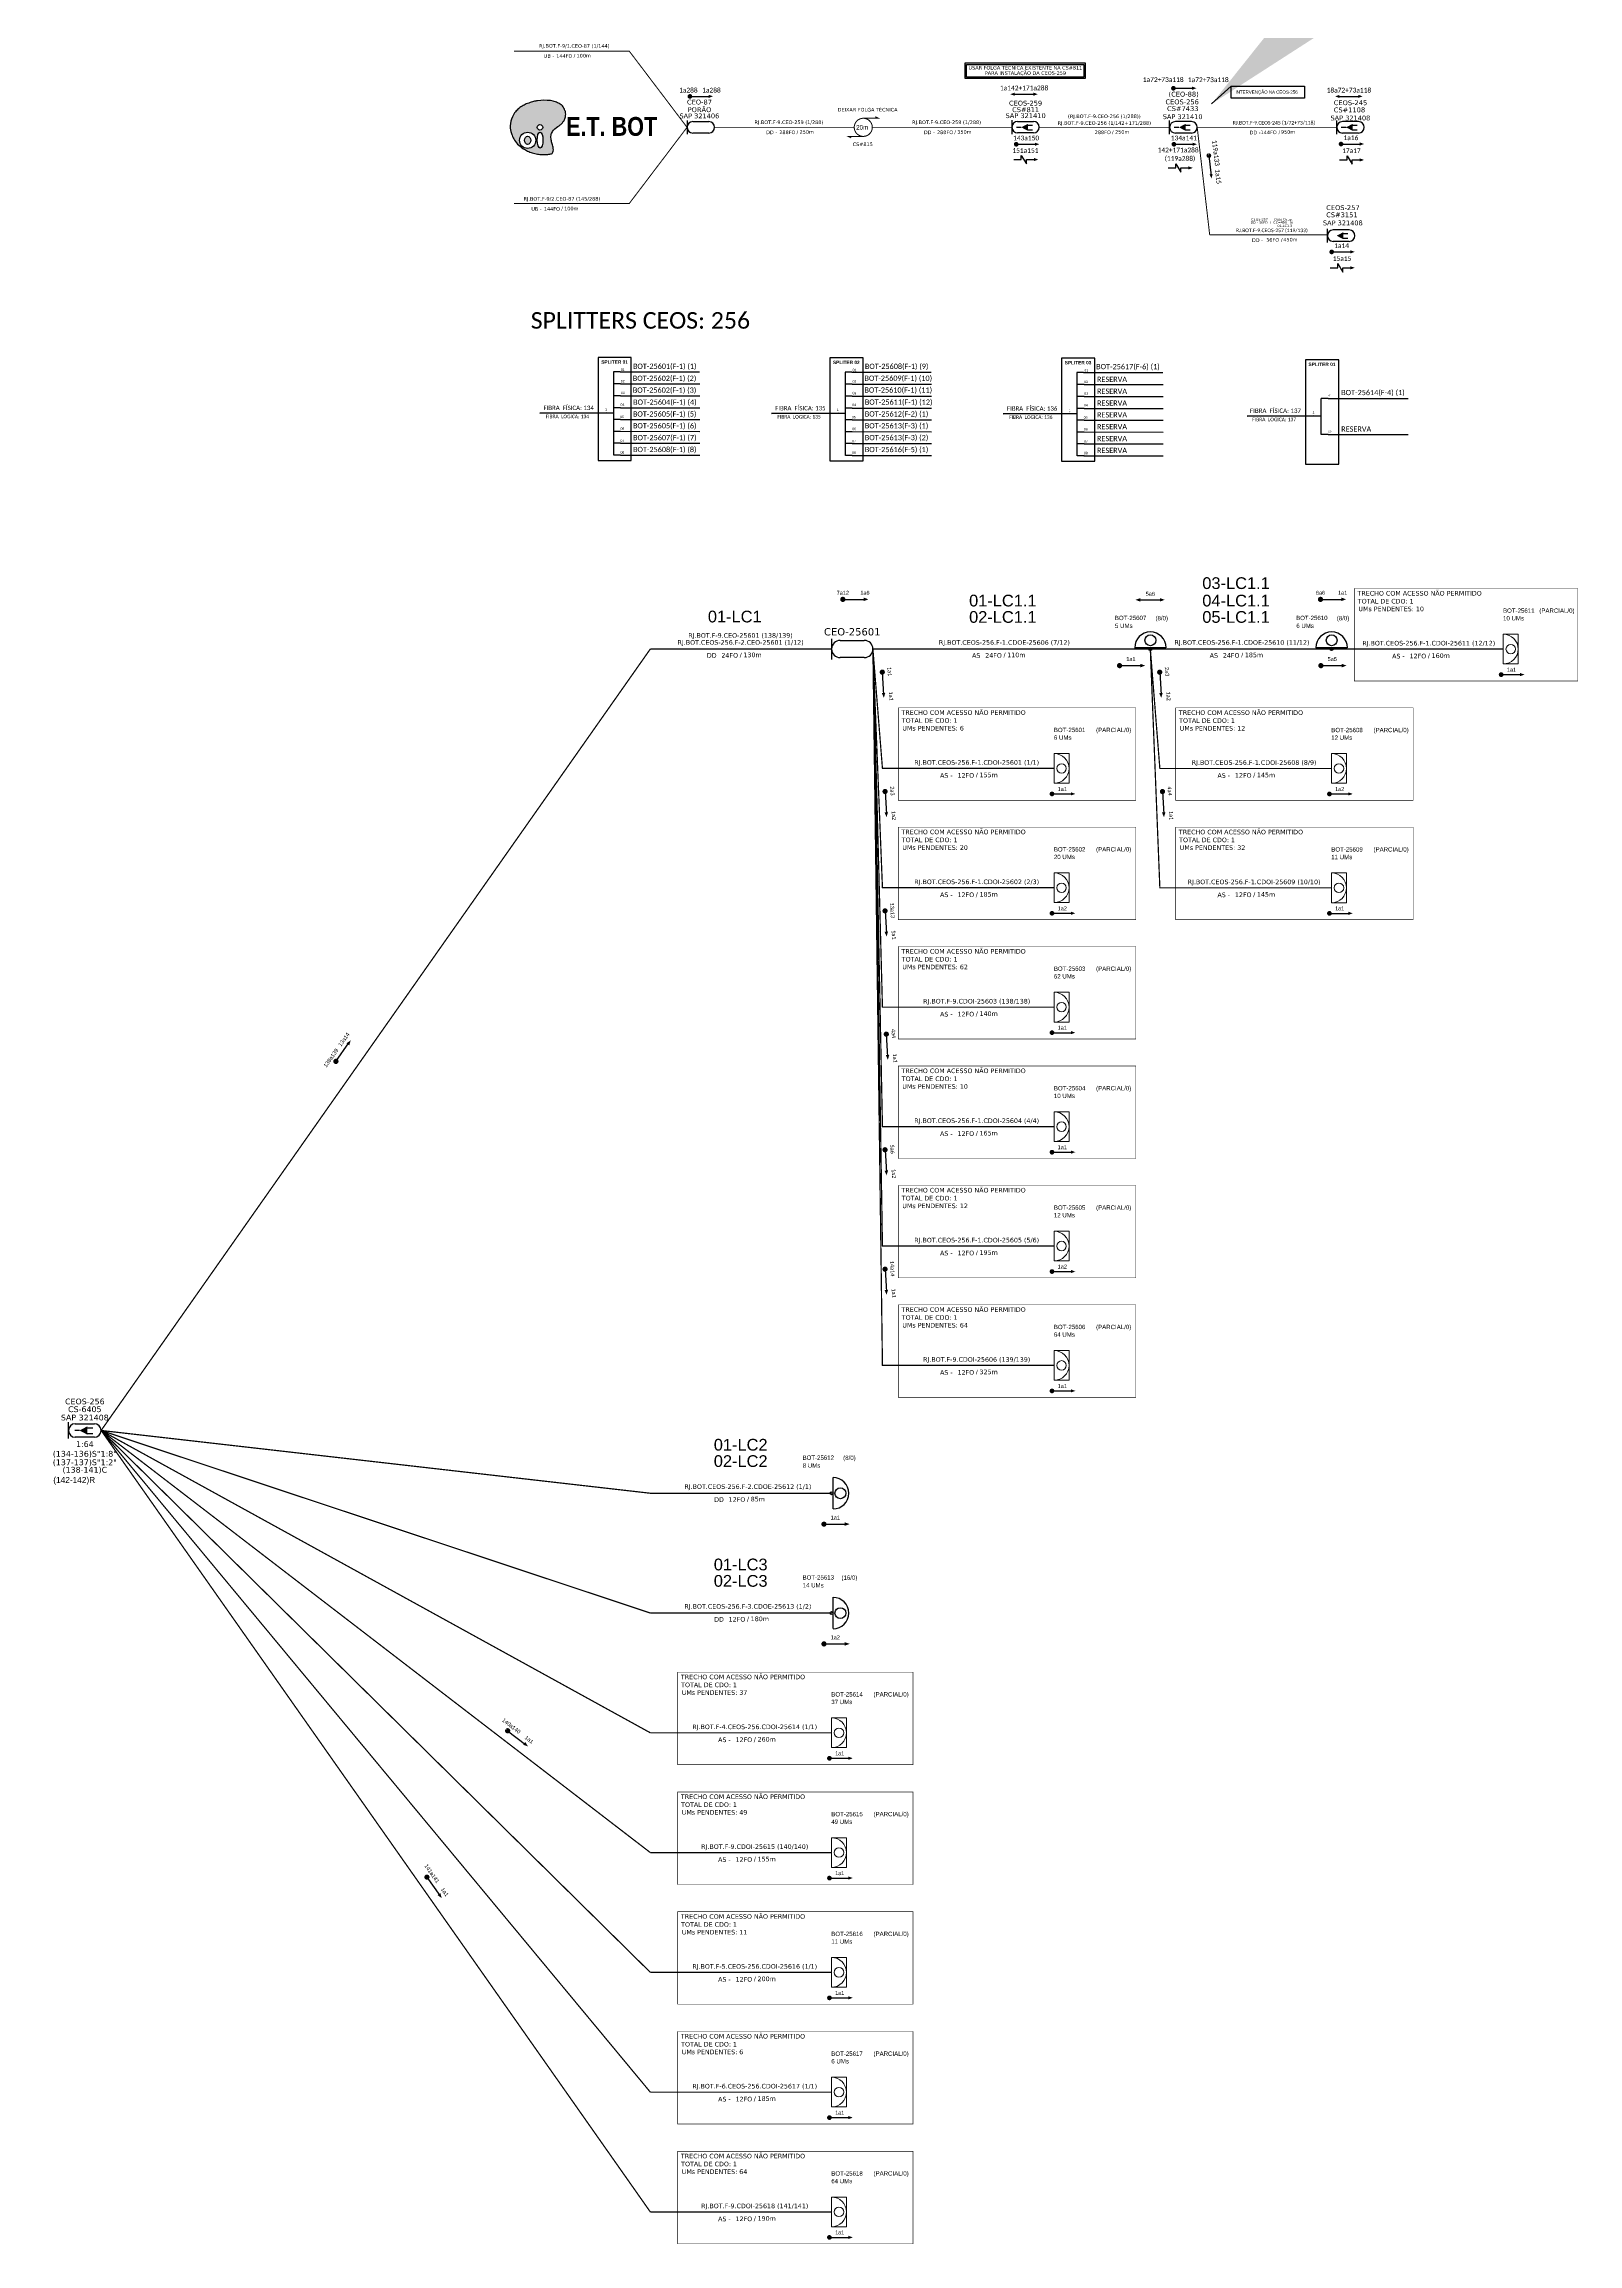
# Model space of a CAD drawing. Header units: millimetres. Extents: x -306105736 to -306105096, y 404251846 to 404252764.
import ezdxf
from ezdxf.enums import TextEntityAlignment as Align

# ---------------------------------------------------------------- set-up
doc = ezdxf.new("R2010")
doc.units = ezdxf.units.MM
doc.linetypes.add('ARILSUPP', pattern=[2.98, 1.42, -0.71, 0.14, -0.71])
for name, color, linetype, lineweight in [('10.4-Postes', 1, 'Continuous', 0), ("20.0-LEGENDA DOS CDO'S", 1, 'Continuous', 0), ('20.1-CDO_INTERIOR', 1, 'Continuous', 0), ('20.2-CDO_POSTE', 1, 'Continuous', 5), ('40.1-ETIQUETAS', 1, 'Continuous', 20)]:
    doc.layers.add(name, color=color, linetype=linetype, lineweight=lineweight)
for name, color, linetype in [('20.4-CEOS', 1, 'Continuous'), ('20.5-CABO AÉREO', 1, 'Continuous'), ('20.5-CEO', 1, 'Continuous'), ('CAP a instalar', 1, 'Continuous'), ('E.T.', 7, 'Continuous'), ('label_cabos', 7, 'Continuous'), ('LC1', 3, 'Continuous'), ('SETA', 7, 'Continuous'), ('UNIFILAR', 7, 'Continuous')]:
    doc.layers.add(name, color=color, linetype=linetype)
doc.styles.add('ARIAL', font='arial.ttf')
doc.styles.add('ROMANS', font='romans.shx')
doc.styles.add('siredit', font='verdana.ttf')
doc.styles.add('SWISS BIT', font='swisscb.ttf')
doc.linetypes.add('FENCELINE1', pattern='A,0.25,-0.1,[133,ltypeshp.shx,S=0.1,R=0,X=-0.1,Y=0],-0.1,1', length=1.45)
doc.dimstyles.new('CL', dxfattribs={"dimtxt": 1, "dimasz": 2, "dimexe": 0.18, "dimexo": 0.0625, "dimgap": 0.09, "dimtad": 0, "dimdec": 0, "dimrnd": 1, "dimzin": 0, "dimdsep": 46, "dimtxsty": 'siredit', "dimblk": 'NONE', "dimcen": 0, "dimse1": 1, "dimse2": 1, "dimsd1": 1, "dimsd2": 1, "dimclrt": 7, "dimadec": 0, "dimazin": 0, "dimtfac": 1, "dimtdec": 0, "dimtofl": 0, "dimtmove": 0, "dimatfit": 3, "dimfxl": 0, "dimtolj": 1, "dimtzin": 0, "dimarcsym": 0})

# ---------------------------------------------------------------- blocks, each defined once
blk = doc.blocks.new('CEOS_RP_CT_DRT')
at = {"layer": '20.4-CEOS', "color": 0}
for p, q in [((-4.54, 1.19), (-1.19, 1.19)), ((-1.19, -1.19), (-4.54, -1.19))]:
    blk.add_line(p, q, dxfattribs=at)
for points in [[(-5.73, -1.43), (-5.73, 1.44)], [(-3.79, 0), (-4.59, 0)], [(-2.47, 0.48), (-1.45, 0.48)], [(-2.47, -0.52), (-1.45, -0.52)]]:
    blk.add_lwpolyline(points, dxfattribs=at)
blk.add_lwpolyline([(-3.79, 0, 0, 1.47, 0), (-2.41, 0, 1.47, 1.47, 0)], format="xyseb", dxfattribs=at)
for centre, start, end in [((-4.54, 0), 90, 270), ((-1.19, 0), 270, 90)]:
    blk.add_arc(centre, 1.19, start, end, dxfattribs=at)
at = {"layer": '20.4-CEOS', "color": 7, "style": 'siredit'}
for tag, p in [('Nº_DA_CEOS', (-2.86, 5.6)), ('LOCAL', (-2.86, 4.24)), ('SAP', (-2.86, 2.78)), ('RACIO_SPLITAGEM', (-2.86, -1.88)), ('FIBRAS_SPLITTER', (-2.86, -3.58)), ('RESERVA_FINAIS', (-2.86, -6.39)), ('FIBRAS_TOP_C', (-2.86, -5.08))]:
    blk.add_attdef(tag, text='', height=1.01, dxfattribs=at).set_placement(p, align=Align.TOP_CENTER)
blk = doc.blocks.new('CDOI_INT')
at = {"layer": '20.1-CDO_INTERIOR', "color": 0, "lineweight": 18}
blk.add_lwpolyline([(4.25, -4.25), (4.25, 4.25), (0, 4.25), (0, -4.25)], close=True, dxfattribs=at)
blk.add_circle((2.12, 0), 1.36, dxfattribs=at)
blk.add_arc((0, 0), 4.25, 270, 90, dxfattribs=at)
at = {"layer": "20.0-LEGENDA DOS CDO'S", "color": 0, "style": 'ARIAL'}
for tag, p in [('SAP', (-0.08, 6.23)), ('CDO_N', (-0.08, 10.38)), ('SURVEY', (-0.08, 8.2)), ('SPLITER_1', (21.18, 10.38)), ('SPLITER_2', (21.19, 8.68)), ('1:XX', (5.94, -2.22)), ('UMS', (5.94, -4.24))]:
    blk.add_attdef(tag, p, '', height=1.36, dxfattribs=at)
blk.add_attdef('FIBRAS_UTILIZADAS', text='', height=1.36, dxfattribs=at).set_placement((15.34, 10.38), align=Align.CENTER)
blk = doc.blocks.new('ETIQUETA_RS5F')
at = {"layer": '40.1-ETIQUETAS', "color": 0, "style": 'siredit'}
blk.add_text('/', height=1.5, dxfattribs=at).set_placement((1.58, -1.95), align=Align.MIDDLE_RIGHT)
for tag, p in [('ETIQUETA_R_SECUNDARIA', (1.21, 2.1)), ('ETIQUETA_R_PRIMARIA', (1.21, 4.1)), ('F_ATIVAS/F_MORTAS', (1.14, -4.24))]:
    blk.add_attdef(tag, text='', height=1.5, dxfattribs=at).set_placement(p, align=Align.MIDDLE_CENTER)
for tag, p in [('TIPO_CABO', (-6.58, -2.12)), ('CAP_CABO', (0.4, -2.09))]:
    blk.add_attdef(tag, text='', height=1.5, dxfattribs=at).set_placement(p, align=Align.MIDDLE_RIGHT)
for tag, p in [('FUSÃO_1', (0.85, -8.39)), ('FUSÃO_2', (0.85, -10.6)), ('FUSÃO_3', (0.85, -12.93)), ('FUSÃO_4', (0.85, -15.14)), ('FUSÃO_5', (0.85, -17.16))]:
    blk.add_attdef(tag, text='', height=1.5, dxfattribs=at).set_placement(p, align=Align.CENTER)
blk.add_attdef('METROS', text='', height=1.5, dxfattribs=at).set_placement((2.14, -1.95), align=Align.MIDDLE_LEFT)
blk = doc.blocks.new('CDOE POSTE_')
at = {"color": 1}
blk.add_line((12.9, -5.5), (-2.4, -5.5), dxfattribs=at)
for centre, radius in [((5.3, -1.9), 2.64), ((5.3, -6.2), 0.708)]:
    blk.add_circle(centre, radius, dxfattribs=at)
blk.add_arc((5.3, -5.5), 7.65, 0, 180, dxfattribs=at)
blk = doc.blocks.new('SAN')
at = {"layer": 'SETA'}
blk.add_lwpolyline([(-2.58, 0), (6.02, 0)], dxfattribs=at)
for points in [[(-2.1, -0.66), (-3.93, 0), (-2.1, 0.67)], [(5.33, 0.68), (7.16, 0.01), (5.33, -0.65)]]:
    blk.add_solid(points, dxfattribs=at)
blk = doc.blocks.new('CDOE-TEXTO PADRÃO')
at = {"layer": "20.0-LEGENDA DOS CDO'S", "color": 0, "style": 'ARIAL'}
for tag, p in [('CDO_N', (0.49, 7.39)), ('SAP', (0.51, 1.67)), ('CORDOALHA', (0.5, 4.33)), ('SPLITER_1', (0.59, -0.91)), ('(XX-XX_F)S', (0.54, -8.29)), ('SPLITER_2', (0.6, -3.55)), ('(XX-XX_L)S', (0.55, -10.83)), ('UMS', (0.55, -13.15))]:
    blk.add_attdef(tag, p, '', height=1.7, rotation=0.11799, dxfattribs=at)
blk.add_attdef('FIBRAS_UTILIZADAS', text='', height=1.7, rotation=0.11799, dxfattribs=at).set_placement((19.77, 7.43), align=Align.CENTER)
blk = doc.blocks.new('OI')
h = blk.add_hatch(color=40)
edge = h.paths.add_edge_path()
edge.add_spline(control_points=[(4.35, -0.67), (3.92, -0.99), (3.26, -1.5), (2.81, -2.59), (2.9, -3.5), (3.06, -4.27), (3.31, -4.85), (3.37, -5.39), (3.4, -5.88), (3.2, -6.4), (2.54, -6.61), (1.65, -6.63), (0.55, -6.67), (-0.56, -6.42), (-1.61, -6.14), (-2.77, -5.61), (-3.92, -4.77), (-4.89, -3.7), (-5.34, -2.65), (-5.6, -1.94), (-5.85, -0.96), (-5.71, 0.47), (-5.1, 2.02), (-4.14, 3.02), (-3.3, 3.61), (-2.37, 4.16), (-1.36, 4.44), (-0.56, 4.7), (0.79, 4.85), (2.24, 4.97), (3.79, 4.57), (4.67, 4.21), (5.44, 3.65), (5.76, 2.99), (6.03, 2.21), (6.01, 1.46), (5.72, 0.64), (5.31, 0.08), (4.88, -0.38), (4.51, -0.55), (4.35, -0.67)], knot_values=[0, 0, 0, 0, 1.60434, 2.417191, 3.427595, 4.282808, 4.776746, 5.304182, 5.888771, 6.258406, 6.858137, 7.79129, 8.986195, 10.124242, 11.187857, 12.242908, 13.953784, 15.414161, 16.515391, 17.349188, 17.675853, 19.552021, 21.515531, 22.568638, 23.63245, 24.621084, 25.782718, 26.745347, 27.142653, 29.870543, 31.004649, 31.921532, 32.709589, 33.801391, 34.042471, 35.192333, 35.971461, 36.628871, 37.254359, 37.836911, 37.836911, 37.836911, 37.836911], degree=3, periodic=0)
h.paths.add_polyline_path([(1.13, -0.87, -1), (-0.04, -0.87, -1)], flags=16)
edge = h.paths.add_edge_path(flags=16)
edge.add_ellipse((0.56, -3.59), major_axis=(-0.02, 1.71), ratio=0.361305, start_angle=0, end_angle=360)
h.paths.add_polyline_path([(-0.36, -3.62, -1), (-3.8, -3.62, -1)], flags=16)
edge = h.paths.add_edge_path(flags=0)
edge.add_ellipse((-2.08, -3.62), major_axis=(0, 0.885), ratio=0.758294, start_angle=0, end_angle=360)
at = {"color": 40}
for centre, radius in [((-2.08, -3.62), 1.72), ((0.54, -0.87), 0.587)]:
    blk.add_circle(centre, radius, dxfattribs=at)
blk.add_ellipse((-2.08, -3.62), major_axis=(0, 0.885), ratio=0.758294, start_param=-3.141592653589792, end_param=3.141592653589792, dxfattribs=at)
blk.add_ellipse((0.56, -3.59), major_axis=(-0.02, 1.71), ratio=0.361305, dxfattribs=at)
at = {"color": 40, "start_tangent": (-0.800898, -0.598801), "end_tangent": (-0.800898, -0.598801)}
blk.add_spline([(4.35, -0.67), (3.2, -1.78), (2.9, -2.54), (2.92, -3.55), (3.12, -4.38), (3.28, -4.85), (3.37, -5.37), (3.35, -5.95), (3.2, -6.29), (2.66, -6.55), (1.73, -6.63), (0.54, -6.62), (-0.58, -6.41), (-1.6, -6.11), (-2.56, -5.67), (-3.95, -4.67), (-4.89, -3.56), (-5.37, -2.56), (-5.64, -1.78), (-5.72, -1.46), (-5.63, 0.42), (-4.84, 2.22), (-4.13, 2.99), (-3.27, 3.62), (-2.4, 4.09), (-1.3, 4.47), (-0.37, 4.72), (0.02, 4.77), (2.75, 4.8), (3.85, 4.53), (4.69, 4.16), (5.31, 3.68), (5.85, 2.73), (5.93, 2.5), (5.94, 1.35), (5.67, 0.62), (5.29, 0.08), (4.84, -0.36), (4.35, -0.67)], degree=3, dxfattribs=at)
blk = doc.blocks.new('_None')
blk = doc.blocks.new('*U30')
at = {"layer": '20.5-CEO'}
for p, q in [((-1.56, 1.26), (1.8, 1.26)), ((1.8, -1.13), (-1.56, -1.13))]:
    blk.add_line(p, q, dxfattribs=at)
blk.add_lwpolyline([(-2.75, 1.51), (-2.75, -1.38)], dxfattribs=at)
for centre, start, end in [((-1.56, 0.07), 90, 270), ((1.8, 0.07), 270, 90)]:
    blk.add_arc(centre, 1.2, start, end, dxfattribs=at)
at = {"layer": '20.5-CEO', "color": 7, "style": 'siredit'}
for tag, p in [('FID', (0.11, 5.61)), ('LOCAL', (0.12, 4.23)), ('SAP', (0.12, 2.97)), ('FIBRAS_RESERVA', (0.12, -1.94))]:
    blk.add_attdef(tag, text='', height=1.01, dxfattribs=at).set_placement(p, align=Align.TOP_CENTER)
for tag, flags, p in [('ID_ATIVIDADE', 3, (0.11, -3.51)), ('FATOR', 1, (0.11, -4.82))]:
    blk.add_attdef(tag, text='', height=1.01, dxfattribs=dict(at, flags=flags)).set_placement(p, align=Align.TOP_CENTER)
at = {"layer": '20.5-CEO', "color": 7, "style": 'siredit', "flags": 3}
blk.add_attdef('QTDE', (-4.88, -7.06), '', height=1.01, dxfattribs=at)
blk = doc.blocks.new('Inst CB DT OCUP CFOA-SM-DD-S-36')
at = {"layer": 'label_cabos', "color": 0, "style": 'siredit'}
for tag, flags, p in [('ID_ATIVIDADE', 3, (1.31, 2.67)), ('FATOR', 1, (11.56, 2.55))]:
    blk.add_attdef(tag, text='', height=1, rotation=359.69001, dxfattribs=dict(at, flags=flags)).set_placement(p, align=Align.MIDDLE_CENTER)
for tag, p in [('TIPO_CABO', (1.11, 0)), ('DESTINO_CABO', (3.13, 1.26)), ('CABO', (4.69, -0.05)), ('/', (7.71, -0.05)), ('LANCE', (10.41, 0.02)), ('TIPO_CABO', (13.11, 1.24)), ('UND', (16.46, 0)), ('FID', (13.65, -1.41))]:
    blk.add_attdef(tag, text='', height=1, rotation=359.69001, dxfattribs=at).set_placement(p, align=Align.MIDDLE_CENTER)
blk.add_attdef('QTDE', (11.93, -0.45), '', height=1, rotation=359.69001, dxfattribs=at)
blk = doc.blocks.new('*U29')
at = {"color": 3}
blk.add_lwpolyline([(0.0000405, 0.000041), (0.0001936, 0.000041), (0.0001936, 0.0000158), (0.0000405, 0.0000158)], close=True, dxfattribs=at)
at = {"color": 3, "style": 'ARIAL'}
blk.add_attdef('SERVIÇO_EM_EMENDA_EXIST', text='', height=0.00000666, dxfattribs=at).set_placement((0.0001321, 0.0000254), align=Align.RIGHT)
blk.add_attdef('FID', (0.0001344, 0.0000254), '', height=0.00000666, dxfattribs=at)
at = {"layer": '10.4-Postes', "lineweight": 0, "style": 'ROMANS'}
for tag, p, flags in [('ID_ATIVIDADE', (-0.0000068, -0.0000086), 3), ('QTDE', (-0.000006, -0.000014), 3), ('FATOR', (-0.0000019, -0.0000113), 1)]:
    blk.add_attdef(tag, p, '', height=0.00000209, dxfattribs=dict(at, flags=flags))
at = {"color": 3}
blk.add_leader([(-0.0000002, 0.0000042), (0.0000405, 0.000041)], dimstyle='CL', override={"dimgap": 0.09, "dimtad": 0}, dxfattribs=at)

msp = doc.modelspace()

# ---------------------------------------------------------------- linework, layer by layer
at = {"color": 7, "linetype": 'Continuous'}
for p, q in [((-306105498.74, 404252627.1), (-306105498.74, 404252592.36)), ((-306105495.93, 404252627.1), (-306105498.74, 404252627.1)), ((-306105402.02, 404252626.96), (-306105402.02, 404252592.22)), ((-306105399.21, 404252626.96), (-306105402.02, 404252626.96)), ((-306105305.31, 404252626.82), (-306105305.31, 404252592.08)), ((-306105302.5, 404252626.82), (-306105305.31, 404252626.82)), ((-306105495.78, 404252622.07), (-306105498.6, 404252622.07)), ((-306105495.78, 404252617.12), (-306105498.6, 404252617.12)), ((-306105399.07, 404252621.93), (-306105401.88, 404252621.93)), ((-306105399.07, 404252616.98), (-306105401.88, 404252616.98)), ((-306105302.35, 404252621.8), (-306105305.17, 404252621.8)), ((-306105302.35, 404252616.84), (-306105305.17, 404252616.84)), ((-306105203.51, 404252615.97), (-306105203.51, 404252600.95)), ((-306105200.52, 404252615.97), (-306105203.37, 404252615.97)), ((-306105501.66, 404252609.96), (-306105498.75, 404252609.96)), ((-306105495.78, 404252612.14), (-306105498.6, 404252612.14)), ((-306105495.78, 404252607.21), (-306105498.6, 404252607.21)), ((-306105404.94, 404252609.82), (-306105402.04, 404252609.82)), ((-306105399.07, 404252612), (-306105401.88, 404252612)), ((-306105399.07, 404252607.07), (-306105401.88, 404252607.07)), ((-306105308.23, 404252609.68), (-306105305.32, 404252609.68)), ((-306105302.35, 404252611.87), (-306105305.17, 404252611.87)), ((-306105302.35, 404252606.94), (-306105305.17, 404252606.94)), ((-306105206.47, 404252608.72), (-306105203.53, 404252608.72)), ((-306105495.78, 404252602.28), (-306105498.6, 404252602.28)), ((-306105495.78, 404252597.33), (-306105498.6, 404252597.33)), ((-306105399.07, 404252602.14), (-306105401.88, 404252602.14)), ((-306105399.07, 404252597.19), (-306105401.88, 404252597.19)), ((-306105302.35, 404252602), (-306105305.17, 404252602)), ((-306105302.35, 404252597.05), (-306105305.17, 404252597.05)), ((-306105200.52, 404252600.95), (-306105203.37, 404252600.95)), ((-306105495.78, 404252592.39), (-306105498.6, 404252592.39)), ((-306105399.07, 404252592.25), (-306105401.88, 404252592.25)), ((-306105302.35, 404252592.11), (-306105305.17, 404252592.11))]:
    msp.add_line(p, q, dxfattribs=at)
at = {"color": 10, "linetype": 'Continuous'}
for p, q in [((-306105495.93, 404252627.1), (-306105462.83, 404252627.09)), ((-306105399.21, 404252626.96), (-306105366.11, 404252626.95)), ((-306105302.5, 404252626.82), (-306105269.4, 404252626.81)), ((-306105495.78, 404252622.07), (-306105462.68, 404252622.06)), ((-306105495.78, 404252617.13), (-306105462.68, 404252617.12)), ((-306105399.07, 404252621.93), (-306105365.97, 404252621.92)), ((-306105399.07, 404252616.99), (-306105365.97, 404252616.98)), ((-306105302.35, 404252621.8), (-306105269.26, 404252621.79)), ((-306105302.35, 404252616.85), (-306105269.26, 404252616.84)), ((-306105200.52, 404252615.98), (-306105167.01, 404252615.97)), ((-306105495.78, 404252612.15), (-306105462.68, 404252612.14)), ((-306105495.78, 404252607.22), (-306105462.68, 404252607.21)), ((-306105399.07, 404252612.01), (-306105365.97, 404252612)), ((-306105399.07, 404252607.08), (-306105365.97, 404252607.07)), ((-306105302.35, 404252611.88), (-306105269.26, 404252611.87)), ((-306105302.35, 404252606.95), (-306105269.26, 404252606.94)), ((-306105495.78, 404252602.29), (-306105462.68, 404252602.28)), ((-306105495.78, 404252597.34), (-306105462.68, 404252597.33)), ((-306105399.07, 404252602.15), (-306105365.97, 404252602.14)), ((-306105399.07, 404252597.2), (-306105365.97, 404252597.19)), ((-306105302.35, 404252602.01), (-306105269.26, 404252602)), ((-306105302.35, 404252597.06), (-306105269.26, 404252597.05)), ((-306105200.52, 404252600.96), (-306105167.01, 404252600.95)), ((-306105495.78, 404252592.39), (-306105462.69, 404252592.38)), ((-306105399.07, 404252592.25), (-306105365.97, 404252592.24)), ((-306105302.36, 404252592.11), (-306105269.26, 404252592.1))]:
    msp.add_line(p, q, dxfattribs=at)
at = {"color": 1, "linetype": 'Continuous', "lineweight": 60}
for p, q in [((-306105501.66, 404252609.96), (-306105529.49, 404252609.87)), ((-306105404.94, 404252609.82), (-306105432.77, 404252609.73)), ((-306105308.23, 404252609.68), (-306105336.06, 404252609.59)), ((-306105206.41, 404252608.72), (-306105234.24, 404252608.64))]:
    msp.add_line(p, q, dxfattribs=at)
at = {"color": 3}
for points in [[(-306105351.95, 404252756.04), (-306105301.83, 404252756.04), (-306105301.83, 404252749.54), (-306105351.95, 404252749.54)], [(-306105351.35, 404252755.45), (-306105302.42, 404252755.45), (-306105302.42, 404252750.14), (-306105351.35, 404252750.14)]]:
    msp.add_lwpolyline(points, close=True, dxfattribs=at)
at = {"color": 0, "const_width": 0.99}
for points in [[(-306105467.32, 404252742.06, 1), (-306105466.33, 404252742.06, 1)], [(-306105265.54, 404252745.46, 1), (-306105264.55, 404252745.46, 1)], [(-306105331.14, 404252722.09, 1), (-306105330.15, 404252722.09, 1)], [(-306105265.32, 404252722.09, 1), (-306105264.33, 404252722.09, 1)], [(-306105250.31, 404252717.86, 1), (-306105250.19, 404252716.87, 1)], [(-306105195.58, 404252722.19, 1), (-306105194.59, 404252722.19, 1)], [(-306105199.48, 404252677.17, 1), (-306105198.49, 404252677.17, 1)]]:
    msp.add_lwpolyline(points, format="xyb", close=True, dxfattribs=at)
at = {"color": 5, "const_width": 0.42}
msp.add_lwpolyline([(-306105394.47, 404252732.94, 1.000012), (-306105394.47, 404252725.38, 0.999978)], format="xyb", close=True, dxfattribs=at)
at = {"color": 5, "const_width": 0.394}
for points in [[(-306105394.47, 404252732.94), (-306105388.17, 404252732.94), (-306105389.43, 404252733.57)], [(-306105394.47, 404252725.38), (-306105400.77, 404252725.38), (-306105399.51, 404252724.75)]]:
    msp.add_lwpolyline(points, dxfattribs=at)
at = {"color": 0}
for points in [[(-306105328.52, 404252715.72), (-306105328.52, 404252717.47), (-306105326.42, 404252713.97), (-306105326.42, 404252715.72)], [(-306105192.53, 404252715.55), (-306105192.53, 404252717.3), (-306105190.43, 404252713.8), (-306105190.43, 404252715.55)], [(-306105264.02, 404252712.22), (-306105264.02, 404252713.97), (-306105261.93, 404252710.47), (-306105261.92, 404252712.22)], [(-306105196.43, 404252670.53), (-306105196.43, 404252672.28), (-306105194.34, 404252668.78), (-306105194.33, 404252670.53)]]:
    msp.add_lwpolyline(points, dxfattribs=at)
at = {"color": 7}
for points in [[(-306105505.11, 404252590.13), (-306105491.29, 404252590.13), (-306105491.29, 404252633.05), (-306105505.11, 404252633.05)], [(-306105408.4, 404252589.99), (-306105394.58, 404252589.99), (-306105394.58, 404252632.92), (-306105408.4, 404252632.92)], [(-306105311.69, 404252589.86), (-306105297.86, 404252589.86), (-306105297.86, 404252632.78), (-306105311.69, 404252632.78)], [(-306105209.97, 404252588.65), (-306105195.97, 404252588.65), (-306105195.97, 404252632.11), (-306105209.97, 404252632.11)]]:
    msp.add_lwpolyline(points, close=True, dxfattribs=at)
for points, const_width in [([(-306105403.55, 404252532.15, 1), (-306105402.45, 404252532.15, 1)], 1.1), ([(-306105204.2, 404252532.15, 1), (-306105203.1, 404252532.15, 1)], 1.1), ([(-306105288.06, 404252504.5, 1), (-306105286.96, 404252504.5, 1)], 1.1), ([(-306105204.04, 404252504.5, 1), (-306105202.94, 404252504.5, 1)], 1.1), ([(-306105386.56, 404252502.34, 1), (-306105386.49, 404252501.24, 1)], 1.1), ([(-306105270.79, 404252502.31, 1), (-306105270.72, 404252501.21, 1)], 1.1), ([(-306105128.76, 404252500.75, 1), (-306105127.76, 404252500.75, 1)], 1), ([(-306105128.76, 404252500.75, 1), (-306105127.76, 404252500.75, 1)], 1), ([(-306105385.41, 404252452.52, 1), (-306105385.35, 404252451.42, 1)], 1.1), ([(-306105316.21, 404252450.96, 1), (-306105315.21, 404252450.96, 1)], 1), ([(-306105316.21, 404252450.96, 1), (-306105315.21, 404252450.96, 1)], 1), ([(-306105269.64, 404252452.49, 1), (-306105269.58, 404252451.39, 1)], 1.1), ([(-306105200.44, 404252450.93, 1), (-306105199.44, 404252450.93, 1)], 1), ([(-306105200.44, 404252450.93, 1), (-306105199.44, 404252450.93, 1)], 1), ([(-306105385.41, 404252402.7, 1), (-306105385.35, 404252401.6, 1)], 1.1), ([(-306105316.21, 404252401.14, 1), (-306105315.21, 404252401.14, 1)], 1), ([(-306105316.21, 404252401.14, 1), (-306105315.21, 404252401.14, 1)], 1), ([(-306105200.44, 404252401.11, 1), (-306105199.44, 404252401.11, 1)], 1), ([(-306105200.44, 404252401.11, 1), (-306105199.44, 404252401.11, 1)], 1), ([(-306105384.88, 404252351.25, 1), (-306105384.82, 404252350.15, 1)], 1.1), ([(-306105316.21, 404252351.32, 1), (-306105315.21, 404252351.32, 1)], 1), ([(-306105316.21, 404252351.32, 1), (-306105315.21, 404252351.32, 1)], 1), ([(-306105614.87, 404252338.88, 1), (-306105614.24, 404252339.78, 1)], 1.1), ([(-306105385.41, 404252303, 1), (-306105385.35, 404252301.9, 1)], 1.1), ([(-306105316.21, 404252301.44, 1), (-306105315.21, 404252301.44, 1)], 1), ([(-306105316.21, 404252301.44, 1), (-306105315.21, 404252301.44, 1)], 1), ([(-306105385.41, 404252253.18, 1), (-306105385.35, 404252252.08, 1)], 1.1), ([(-306105316.21, 404252251.63, 1), (-306105315.21, 404252251.63, 1)], 1), ([(-306105316.21, 404252251.63, 1), (-306105315.21, 404252251.63, 1)], 1), ([(-306105316.21, 404252201.81, 1), (-306105315.21, 404252201.81, 1)], 1), ([(-306105316.21, 404252201.81, 1), (-306105315.21, 404252201.81, 1)], 1), ([(-306105411.42, 404252146.2, 1), (-306105410.32, 404252146.2, 1)], 1.1), ([(-306105411.42, 404252096.22, 1), (-306105410.32, 404252096.22, 1)], 1.1), ([(-306105543.33, 404252060.31, 1), (-306105542.45, 404252059.64, 1)], 1.1), ([(-306105409.1, 404252048.48, 1), (-306105408.1, 404252048.48, 1)], 1), ([(-306105409.1, 404252048.48, 1), (-306105408.1, 404252048.48, 1)], 1), ([(-306105576.88, 404251999.34, 1), (-306105576.25, 404251998.44, 1)], 1.1), ([(-306105409.1, 404251998.49, 1), (-306105408.1, 404251998.49, 1)], 1), ([(-306105409.1, 404251998.49, 1), (-306105408.1, 404251998.49, 1)], 1), ([(-306105409.1, 404251948.5, 1), (-306105408.1, 404251948.5, 1)], 1), ([(-306105409.1, 404251948.5, 1), (-306105408.1, 404251948.5, 1)], 1), ([(-306105409.1, 404251898.52, 1), (-306105408.1, 404251898.52, 1)], 1), ([(-306105409.1, 404251898.52, 1), (-306105408.1, 404251898.52, 1)], 1), ([(-306105409.1, 404251848.53, 1), (-306105408.1, 404251848.53, 1)], 1), ([(-306105409.1, 404251848.53, 1), (-306105408.1, 404251848.53, 1)], 1)]:
    msp.add_lwpolyline(points, format="xyb", close=True, dxfattribs=dict(const_width=const_width))
at = {"color": 3, "const_width": 0.2}
for points in [[(-306105096.29, 404252498.1), (-306105189.52, 404252498.1), (-306105189.52, 404252536.69), (-306105096.29, 404252536.69)], [(-306105280.76, 404252448.31), (-306105379.85, 404252448.31), (-306105379.85, 404252486.9), (-306105280.76, 404252486.9)], [(-306105164.99, 404252448.28), (-306105264.08, 404252448.28), (-306105264.08, 404252486.87), (-306105164.99, 404252486.87)], [(-306105280.76, 404252398.49), (-306105379.85, 404252398.49), (-306105379.85, 404252437.08), (-306105280.76, 404252437.08)], [(-306105164.99, 404252398.46), (-306105264.08, 404252398.46), (-306105264.08, 404252437.05), (-306105164.99, 404252437.05)], [(-306105280.76, 404252348.67), (-306105379.85, 404252348.67), (-306105379.85, 404252387.26), (-306105280.76, 404252387.26)], [(-306105280.76, 404252298.79), (-306105379.85, 404252298.79), (-306105379.85, 404252337.39), (-306105280.76, 404252337.39)], [(-306105280.76, 404252248.97), (-306105379.85, 404252248.97), (-306105379.85, 404252287.57), (-306105280.76, 404252287.57)], [(-306105280.76, 404252199.15), (-306105379.85, 404252199.15), (-306105379.85, 404252237.75), (-306105280.76, 404252237.75)], [(-306105373.7, 404252045.83), (-306105471.91, 404252045.83), (-306105471.91, 404252084.42), (-306105373.7, 404252084.42)], [(-306105373.7, 404251995.84), (-306105471.91, 404251995.84), (-306105471.91, 404252034.43), (-306105373.7, 404252034.43)], [(-306105373.7, 404251945.85), (-306105471.91, 404251945.85), (-306105471.91, 404251984.45), (-306105373.7, 404251984.45)], [(-306105373.7, 404251895.86), (-306105471.91, 404251895.86), (-306105471.91, 404251934.46), (-306105373.7, 404251934.46)], [(-306105373.7, 404251845.88), (-306105471.91, 404251845.88), (-306105471.91, 404251884.47), (-306105373.7, 404251884.47)]]:
    msp.add_lwpolyline(points, close=True, dxfattribs=at)
at = {"layer": '20.4-CEOS', "color": 5}
for p, q in [((-306105257.5, 404252731.56), (-306105264.22, 404252731.56)), ((-306105257.5, 404252726.77), (-306105264.22, 404252726.77))]:
    msp.add_line(p, q, dxfattribs=at)
at = {"layer": '20.4-CEOS', "color": 8}
for p, q in [((-306105187.77, 404252731.56), (-306105194.49, 404252731.56)), ((-306105187.77, 404252726.77), (-306105194.49, 404252726.77)), ((-306105191.68, 404252686.33), (-306105198.4, 404252686.33)), ((-306105191.68, 404252681.54), (-306105198.4, 404252681.54))]:
    msp.add_line(p, q, dxfattribs=at)
for points in [[(-306105330.57, 404252729.16), (-306105328.53, 404252729.16)], [(-306105325.89, 404252730.11), (-306105323.85, 404252730.11)], [(-306105325.89, 404252728.12), (-306105323.85, 404252728.12)], [(-306105196.88, 404252726.28), (-306105196.88, 404252732.05)], [(-306105195.02, 404252729.16), (-306105192.98, 404252729.16)], [(-306105190.34, 404252730.11), (-306105188.3, 404252730.11)], [(-306105190.34, 404252728.12), (-306105188.3, 404252728.12)], [(-306105200.79, 404252681.05), (-306105200.79, 404252686.82)], [(-306105194.25, 404252684.88), (-306105192.21, 404252684.88)], [(-306105194.25, 404252682.89), (-306105192.21, 404252682.89)]]:
    msp.add_lwpolyline(points, dxfattribs=at)
for points in [[(-306105328.53, 404252729.16, 0, 2.95, 0), (-306105325.76, 404252729.16, 2.95, 2.95, 0)], [(-306105192.98, 404252729.16, 0, 2.95, 0), (-306105190.21, 404252729.16, 2.95, 2.95, 0)], [(-306105196.89, 404252683.93, 0, 2.95, 0), (-306105194.12, 404252683.93, 2.95, 2.95, 0)]]:
    msp.add_lwpolyline(points, format="xyseb", dxfattribs=at)
at = {"layer": '20.4-CEOS', "color": 5}
for points in [[(-306105266.61, 404252726.28), (-306105266.61, 404252732.05)], [(-306105264.75, 404252729.16), (-306105262.71, 404252729.16)], [(-306105260.07, 404252730.11), (-306105258.03, 404252730.11)], [(-306105260.07, 404252728.12), (-306105258.03, 404252728.12)]]:
    msp.add_lwpolyline(points, dxfattribs=at)
msp.add_lwpolyline([(-306105262.71, 404252729.16, 0, 2.95, 0), (-306105259.94, 404252729.16, 2.95, 2.95, 0)], format="xyseb", dxfattribs=at)
for centre, start, end in [((-306105264.22, 404252729.16), 90, 270), ((-306105257.5, 404252729.16), 270, 90)]:
    msp.add_arc(centre, 2.39, start, end, dxfattribs=at)
at = {"layer": '20.4-CEOS', "color": 8}
for centre, start, end in [((-306105194.49, 404252729.16), 90, 270), ((-306105187.77, 404252729.16), 270, 90), ((-306105198.4, 404252683.93), 90, 270), ((-306105191.68, 404252683.93), 270, 90)]:
    msp.add_arc(centre, 2.39, start, end, dxfattribs=at)
at = {"layer": '20.5-CABO AÉREO', "color": 5, "ltscale": 50, "const_width": 0.4}
for points in [[(-306105540.22, 404252760.99), (-306105492.15, 404252760.99), (-306105468.01, 404252729.16)], [(-306105540.22, 404252697.34), (-306105492.15, 404252697.34), (-306105468.01, 404252729.16)], [(-306105456.51, 404252729.16), (-306105398.25, 404252729.16)], [(-306105390.69, 404252729.16), (-306105332.43, 404252729.16)], [(-306105320.93, 404252729.16), (-306105266.61, 404252729.16)]]:
    msp.add_lwpolyline(points, dxfattribs=at)
at = {"layer": '20.5-CABO AÉREO', "color": 1, "ltscale": 50, "const_width": 0.4}
for points in [[(-306105255.11, 404252729.16), (-306105249.89, 404252684.24)], [(-306105249.89, 404252684.24), (-306105200.77, 404252684.24)]]:
    msp.add_lwpolyline(points, dxfattribs=at)
at = {"layer": '20.5-CEO', "color": 5}
for p, q in [((-306105465.62, 404252731.55), (-306105458.92, 404252731.55)), ((-306105458.92, 404252726.77), (-306105465.62, 404252726.77))]:
    msp.add_line(p, q, dxfattribs=at)
at = {"layer": '20.5-CEO'}
for p, q in [((-306105404.11, 404252515.01), (-306105394.04, 404252515.01)), ((-306105394.04, 404252507.83), (-306105404.11, 404252507.83))]:
    msp.add_line(p, q, dxfattribs=at)
at = {"layer": '20.5-CEO', "color": 5}
msp.add_lwpolyline([(-306105468.01, 404252732.04), (-306105468.01, 404252726.28)], dxfattribs=at)
at = {"layer": '20.5-CEO'}
msp.add_lwpolyline([(-306105407.7, 404252515.75), (-306105407.7, 404252507.1)], dxfattribs=at)
at = {"layer": '20.5-CEO', "color": 5}
for centre, start, end in [((-306105465.62, 404252729.16), 90, 270), ((-306105458.92, 404252729.16), 270, 90)]:
    msp.add_arc(centre, 2.39, start, end, dxfattribs=at)
at = {"layer": '20.5-CEO'}
for centre, start, end in [((-306105404.11, 404252511.42), 90, 270), ((-306105394.04, 404252511.42), 270, 90)]:
    msp.add_arc(centre, 3.59, start, end, dxfattribs=at)
at = {"layer": '40.1-ETIQUETAS', "color": 5, "const_width": 0.4}
msp.add_lwpolyline([(-306105255.11, 404252729.16), (-306105196.88, 404252729.16)], dxfattribs=at)
at = {"layer": 'CAP a instalar', "ltscale": 7, "const_width": 0.513}
for points in [[(-306105483.35, 404252511.42), (-306105712.54, 404252185.3)], [(-306105407.7, 404252511.42), (-306105483.35, 404252511.42)], [(-306105483.35, 404252109.11), (-306105712.54, 404252185.3)], [(-306105483.35, 404252159.1), (-306105712.54, 404252185.3)], [(-306105407.7, 404252159.1), (-306105483.35, 404252159.1)], [(-306105407.7, 404252109.11), (-306105483.35, 404252109.11)]]:
    msp.add_lwpolyline(points, dxfattribs=at)
at = {"layer": 'CAP a instalar', "color": 8, "linetype": 'FENCELINE1', "ltscale": 7, "const_width": 0.513}
for points in [[(-306105314.81, 404252361.97), (-306105386.47, 404252361.97), (-306105390.45, 404252511.49)], [(-306105314.81, 404252312.09), (-306105386.47, 404252312.09), (-306105390.45, 404252511.49)], [(-306105314.81, 404252262.27), (-306105386.47, 404252262.27), (-306105390.45, 404252511.49)], [(-306105314.81, 404252212.45), (-306105386.47, 404252212.45), (-306105390.45, 404252511.49)], [(-306105314.81, 404252461.6), (-306105386.47, 404252461.6), (-306105390.45, 404252511.42)], [(-306105314.81, 404252411.79), (-306105386.47, 404252411.79), (-306105390.45, 404252511.42)], [(-306105199.04, 404252461.58), (-306105270.7, 404252461.58), (-306105274.67, 404252511.4)], [(-306105199.04, 404252411.76), (-306105270.7, 404252411.76), (-306105274.68, 404252511.4)], [(-306105127.36, 404252511.4), (-306105199.02, 404252511.4)], [(-306105483.35, 404252059.13), (-306105712.54, 404252185.3)], [(-306105483.35, 404252009.14), (-306105712.54, 404252185.3)], [(-306105483.35, 404251959.15), (-306105712.54, 404252185.3)], [(-306105483.35, 404251909.16), (-306105712.54, 404252185.3)], [(-306105483.35, 404251859.17), (-306105712.54, 404252185.3)], [(-306105407.7, 404252059.13), (-306105483.35, 404252059.13)], [(-306105407.7, 404252009.14), (-306105483.35, 404252009.14)], [(-306105407.7, 404251959.15), (-306105483.35, 404251959.15)], [(-306105407.7, 404251909.16), (-306105483.35, 404251909.16)], [(-306105407.7, 404251859.17), (-306105483.35, 404251859.17)]]:
    msp.add_lwpolyline(points, dxfattribs=at)
at = {"layer": 'CAP a instalar', "linetype": 'FENCELINE1', "ltscale": 7, "const_width": 0.513}
for points in [[(-306105274.68, 404252511.4), (-306105390.45, 404252511.4)], [(-306105199.02, 404252511.4), (-306105274.67, 404252511.4)]]:
    msp.add_lwpolyline(points, dxfattribs=at)
at = {"layer": 'SETA', "color": 0}
for points in [[(-306105466.83, 404252742.06), (-306105458.32, 404252742.06)], [(-306105331.28, 404252742.98), (-306105322.77, 404252742.98)], [(-306105265.04, 404252745.46), (-306105256.53, 404252745.46)], [(-306105195.73, 404252742.06), (-306105187.22, 404252742.06)], [(-306105331.68, 404252715.72), (-306105328.52, 404252715.72)], [(-306105330.64, 404252722.09), (-306105322.13, 404252722.09)], [(-306105326.42, 404252715.72), (-306105323.26, 404252715.72)], [(-306105264.82, 404252722.09), (-306105256.31, 404252722.09)], [(-306105250.25, 404252717.36), (-306105249.27, 404252708.91)], [(-306105195.69, 404252715.55), (-306105192.53, 404252715.55)], [(-306105195.08, 404252722.19), (-306105186.57, 404252722.19)], [(-306105190.43, 404252715.55), (-306105187.27, 404252715.55)], [(-306105267.18, 404252712.22), (-306105264.02, 404252712.22)], [(-306105261.92, 404252712.22), (-306105258.76, 404252712.22)], [(-306105199.59, 404252670.53), (-306105196.43, 404252670.53)], [(-306105198.98, 404252677.17), (-306105190.47, 404252677.17)], [(-306105194.33, 404252670.53), (-306105191.17, 404252670.53)]]:
    msp.add_lwpolyline(points, dxfattribs=at)
at = {"layer": 'SETA'}
for points in [[(-306105403, 404252532.15), (-306105393.54, 404252532.15)], [(-306105203.65, 404252532.15), (-306105194.19, 404252532.15)], [(-306105287.51, 404252504.5), (-306105278.05, 404252504.5)], [(-306105203.49, 404252504.5), (-306105194.03, 404252504.5)], [(-306105386.52, 404252501.79), (-306105385.98, 404252492.35)], [(-306105270.75, 404252501.76), (-306105270.21, 404252492.32)], [(-306105128.26, 404252500.75), (-306105119.67, 404252500.75)], [(-306105128.26, 404252500.75), (-306105119.67, 404252500.75)], [(-306105385.38, 404252451.97), (-306105384.83, 404252442.53)], [(-306105315.71, 404252450.96), (-306105307.11, 404252450.96)], [(-306105315.71, 404252450.96), (-306105307.11, 404252450.96)], [(-306105269.61, 404252451.94), (-306105269.06, 404252442.5)], [(-306105199.94, 404252450.93), (-306105191.34, 404252450.93)], [(-306105199.94, 404252450.93), (-306105191.34, 404252450.93)], [(-306105385.38, 404252402.15), (-306105384.83, 404252392.71)], [(-306105315.71, 404252401.14), (-306105307.11, 404252401.14)], [(-306105315.71, 404252401.14), (-306105307.11, 404252401.14)], [(-306105199.94, 404252401.11), (-306105191.34, 404252401.11)], [(-306105199.94, 404252401.11), (-306105191.34, 404252401.11)], [(-306105614.55, 404252339.33), (-306105609.11, 404252347.07)], [(-306105384.85, 404252350.7), (-306105384.31, 404252341.26)], [(-306105315.71, 404252351.32), (-306105307.11, 404252351.32)], [(-306105315.71, 404252351.32), (-306105307.11, 404252351.32)], [(-306105385.38, 404252302.45), (-306105384.83, 404252293.01)], [(-306105315.71, 404252301.44), (-306105307.11, 404252301.44)], [(-306105315.71, 404252301.44), (-306105307.11, 404252301.44)], [(-306105385.38, 404252252.63), (-306105384.83, 404252243.19)], [(-306105315.71, 404252251.63), (-306105307.11, 404252251.63)], [(-306105315.71, 404252251.63), (-306105307.11, 404252251.63)], [(-306105315.71, 404252201.81), (-306105307.11, 404252201.81)], [(-306105315.71, 404252201.81), (-306105307.11, 404252201.81)], [(-306105410.87, 404252146.2), (-306105401.41, 404252146.2)], [(-306105410.87, 404252096.22), (-306105401.41, 404252096.22)], [(-306105542.89, 404252059.98), (-306105535.39, 404252054.21)], [(-306105408.6, 404252048.48), (-306105400, 404252048.48)], [(-306105408.6, 404252048.48), (-306105400, 404252048.48)], [(-306105576.56, 404251998.89), (-306105571.13, 404251991.16)], [(-306105408.6, 404251998.49), (-306105400, 404251998.49)], [(-306105408.6, 404251998.49), (-306105400, 404251998.49)], [(-306105408.6, 404251948.5), (-306105400, 404251948.5)], [(-306105408.6, 404251948.5), (-306105400, 404251948.5)], [(-306105408.6, 404251898.52), (-306105400, 404251898.52)], [(-306105408.6, 404251898.52), (-306105400, 404251898.52)], [(-306105408.6, 404251848.53), (-306105400, 404251848.53)], [(-306105408.6, 404251848.53), (-306105400, 404251848.53)]]:
    msp.add_lwpolyline(points, dxfattribs=at)
at = {"layer": 'SETA', "color": 0}
for points in [[(-306105459, 404252742.74), (-306105457.19, 404252742.08), (-306105459, 404252741.42)], [(-306105331.28, 404252743.64), (-306105333.09, 404252742.98), (-306105331.28, 404252742.32)], [(-306105323.45, 404252743.65), (-306105321.64, 404252742.99), (-306105323.45, 404252742.33)], [(-306105257.22, 404252746.14), (-306105255.4, 404252745.48), (-306105257.22, 404252744.82)], [(-306105195.73, 404252742.72), (-306105197.54, 404252742.06), (-306105195.73, 404252741.4)], [(-306105187.9, 404252742.74), (-306105186.09, 404252742.08), (-306105187.9, 404252741.42)], [(-306105323.26, 404252716.38), (-306105321.45, 404252715.72), (-306105323.26, 404252715.06)], [(-306105322.82, 404252722.76), (-306105321, 404252722.1), (-306105322.82, 404252721.44)], [(-306105257, 404252722.76), (-306105255.18, 404252722.1), (-306105257, 404252721.44)], [(-306105187.27, 404252716.21), (-306105185.46, 404252715.55), (-306105187.27, 404252714.89)], [(-306105187.26, 404252722.87), (-306105185.44, 404252722.21), (-306105187.26, 404252721.55)], [(-306105258.76, 404252712.88), (-306105256.95, 404252712.22), (-306105258.76, 404252711.56)], [(-306105248.68, 404252709.67), (-306105249.13, 404252707.79), (-306105249.99, 404252709.51)], [(-306105191.16, 404252677.84), (-306105189.34, 404252677.18), (-306105191.16, 404252676.52)], [(-306105191.17, 404252671.19), (-306105189.36, 404252670.53), (-306105191.17, 404252669.87)]]:
    msp.add_solid(points, dxfattribs=at)
at = {"layer": 'SETA'}
for points in [[(-306105394.3, 404252532.9), (-306105392.29, 404252532.17), (-306105394.3, 404252531.44)], [(-306105194.95, 404252532.9), (-306105192.93, 404252532.17), (-306105194.95, 404252531.44)], [(-306105278.81, 404252505.25), (-306105276.8, 404252504.52), (-306105278.81, 404252503.78)], [(-306105194.79, 404252505.25), (-306105192.78, 404252504.52), (-306105194.79, 404252503.78)], [(-306105120.36, 404252501.43), (-306105118.52, 404252500.76), (-306105120.36, 404252500.1)], [(-306105120.36, 404252501.43), (-306105118.52, 404252500.76), (-306105120.36, 404252500.1)], [(-306105385.28, 404252493.15), (-306105385.89, 404252491.09), (-306105386.74, 404252493.06)], [(-306105269.51, 404252493.12), (-306105270.12, 404252491.06), (-306105270.97, 404252493.03)], [(-306105307.8, 404252451.64), (-306105305.97, 404252450.97), (-306105307.8, 404252450.31)], [(-306105307.8, 404252451.64), (-306105305.97, 404252450.97), (-306105307.8, 404252450.31)], [(-306105192.03, 404252451.61), (-306105190.2, 404252450.95), (-306105192.03, 404252450.28)], [(-306105192.03, 404252451.61), (-306105190.2, 404252450.95), (-306105192.03, 404252450.28)], [(-306105384.13, 404252443.33), (-306105384.75, 404252441.27), (-306105385.59, 404252443.24)], [(-306105268.36, 404252443.3), (-306105268.98, 404252441.25), (-306105269.82, 404252443.22)], [(-306105384.13, 404252393.51), (-306105384.75, 404252391.45), (-306105385.59, 404252393.42)], [(-306105307.8, 404252401.82), (-306105305.97, 404252401.15), (-306105307.8, 404252400.49)], [(-306105307.8, 404252401.82), (-306105305.97, 404252401.15), (-306105307.8, 404252400.49)], [(-306105192.03, 404252401.79), (-306105190.2, 404252401.13), (-306105192.03, 404252400.46)], [(-306105192.03, 404252401.79), (-306105190.2, 404252401.13), (-306105192.03, 404252400.46)], [(-306105610.16, 404252346.88), (-306105608.4, 404252348.1), (-306105608.96, 404252346.03)], [(-306105307.8, 404252352), (-306105305.97, 404252351.33), (-306105307.8, 404252350.67)], [(-306105307.8, 404252352), (-306105305.97, 404252351.33), (-306105307.8, 404252350.67)], [(-306105383.6, 404252342.06), (-306105384.22, 404252340.01), (-306105385.07, 404252341.98)], [(-306105307.8, 404252302.12), (-306105305.97, 404252301.46), (-306105307.8, 404252300.79)], [(-306105307.8, 404252302.12), (-306105305.97, 404252301.46), (-306105307.8, 404252300.79)], [(-306105384.13, 404252293.81), (-306105384.75, 404252291.76), (-306105385.59, 404252293.73)], [(-306105307.8, 404252252.31), (-306105305.97, 404252251.64), (-306105307.8, 404252250.97)], [(-306105307.8, 404252252.31), (-306105305.97, 404252251.64), (-306105307.8, 404252250.97)], [(-306105384.13, 404252243.99), (-306105384.75, 404252241.94), (-306105385.59, 404252243.91)], [(-306105307.8, 404252202.49), (-306105305.97, 404252201.82), (-306105307.8, 404252201.15)], [(-306105307.8, 404252202.49), (-306105305.97, 404252201.82), (-306105307.8, 404252201.15)], [(-306105402.17, 404252146.95), (-306105400.15, 404252146.22), (-306105402.17, 404252145.49)], [(-306105402.17, 404252096.96), (-306105400.15, 404252096.23), (-306105402.17, 404252095.5)], [(-306105535.54, 404252055.27), (-306105534.39, 404252053.46), (-306105536.43, 404252054.11)], [(-306105400.69, 404252049.16), (-306105398.86, 404252048.49), (-306105400.69, 404252047.83)], [(-306105400.69, 404252049.16), (-306105398.86, 404252048.49), (-306105400.69, 404252047.83)], [(-306105400.69, 404251999.17), (-306105398.86, 404251998.51), (-306105400.69, 404251997.84)], [(-306105400.69, 404251999.17), (-306105398.86, 404251998.51), (-306105400.69, 404251997.84)], [(-306105570.95, 404251992.21), (-306105570.39, 404251990.14), (-306105572.15, 404251991.37)], [(-306105400.69, 404251949.18), (-306105398.86, 404251948.52), (-306105400.69, 404251947.85)], [(-306105400.69, 404251949.18), (-306105398.86, 404251948.52), (-306105400.69, 404251947.85)], [(-306105400.69, 404251899.2), (-306105398.86, 404251898.53), (-306105400.69, 404251897.86)], [(-306105400.69, 404251899.2), (-306105398.86, 404251898.53), (-306105400.69, 404251897.86)], [(-306105400.69, 404251849.21), (-306105398.86, 404251848.54), (-306105400.69, 404251847.87)], [(-306105400.69, 404251849.21), (-306105398.86, 404251848.54), (-306105400.69, 404251847.87)]]:
    msp.add_solid(points, dxfattribs=at)

# ---------------------------------------------------------------- block references
at = {"color": 0, "lineweight": 0, "xscale": 199999.9999999376, "yscale": 199999.9999999367, "zscale": 199999.9999999376}
msp.add_blockref('*U29', (-306105249.04, 404252738.12), dxfattribs=at).add_auto_attribs({'SERVIÇO_EM_EMENDA_EXIST': 'INTERVENÇÃO NA', 'FID': 'CEOS-256'})
at = {"color": 6, "lineweight": 0}
ref = msp.add_blockref('Inst CB DT OCUP CFOA-SM-DD-S-36', (-306105232.21, 404252689.46), dxfattribs=at)
ref.add_attrib('DESTINO_CABO', 'CEOS-257', dxfattribs={"layer": 'label_cabos', "color": 0, "height": 1, "rotation": 359.69001, "style": 'siredit'}).set_placement((-306105229.08, 404252690.73), align=Align.MIDDLE_CENTER)
ref.add_attrib('TIPO_CABO', 'Duto Ocup.', dxfattribs={"layer": 'label_cabos', "color": 0, "height": 1, "rotation": 359.69001, "style": 'siredit'}).set_placement((-306105219.1, 404252690.71), align=Align.MIDDLE_CENTER)
ref.add_attrib('/', '/', dxfattribs={"layer": 'label_cabos', "color": 0, "height": 1, "rotation": 359.69001, "style": 'siredit'}).set_placement((-306105224.5, 404252689.41), align=Align.MIDDLE_CENTER)
ref.add_attrib('FID', '01-LC1.3', dxfattribs={"layer": 'label_cabos', "color": 0, "height": 1, "rotation": 359.69001, "style": 'siredit'}).set_placement((-306105218.56, 404252688.05), align=Align.MIDDLE_CENTER)
ref.add_attrib('LANCE', 'CC=', dxfattribs={"layer": 'label_cabos', "color": 0, "height": 1, "rotation": 359.69001, "style": 'siredit'}).set_placement((-306105221.8, 404252689.49), align=Align.MIDDLE_CENTER)
ref.add_attrib('UND', 'm', dxfattribs={"layer": 'label_cabos', "color": 0, "height": 1, "rotation": 359.69001, "style": 'siredit'}).set_placement((-306105215.75, 404252689.47), align=Align.MIDDLE_CENTER)
ref.add_attrib('CABO', '36FO', dxfattribs={"layer": 'label_cabos', "color": 0, "height": 1, "rotation": 359.69001, "style": 'siredit'}).set_placement((-306105227.52, 404252689.41), align=Align.MIDDLE_CENTER)
ref.add_attrib('TIPO_CABO', 'DD - ', dxfattribs={"layer": 'label_cabos', "color": 0, "height": 1, "rotation": 359.69001, "style": 'siredit'}).set_placement((-306105231.1, 404252689.46), align=Align.MIDDLE_CENTER)
ref.add_attrib('QTDE', '450', (-306105220.28, 404252689.01), dxfattribs={"layer": 'label_cabos', "color": 0, "height": 1, "rotation": 359.69001, "style": 'siredit'})
at = {"layer": '20.1-CDO_INTERIOR', "color": 8, "ltscale": 11}
ref = msp.add_blockref('CDOI_INT', (-306105127.36, 404252511.4), dxfattribs=dict(at, xscale=1.458499505982035, yscale=1.458499505982035, zscale=1.458499505982035))
ref.add_attrib('CDO_N', 'BOT-25611', (-306105127.48, 404252526.54), dxfattribs={"layer": "20.0-LEGENDA DOS CDO'S", "color": 0, "height": 1.82, "style": 'ARIAL'})
ref.add_attrib('FIBRAS_UTILIZADAS', '(PARCIAL/0)', dxfattribs={"layer": "20.0-LEGENDA DOS CDO'S", "color": 0, "height": 1.82, "style": 'ARIAL'}).set_placement((-306105104.99, 404252526.54), align=Align.CENTER)
ref.add_attrib('SURVEY', '10 UMs', (-306105127.47, 404252523.36), dxfattribs={"layer": "20.0-LEGENDA DOS CDO'S", "color": 0, "height": 1.82, "style": 'ARIAL'})
ref = msp.add_blockref('CDOI_INT', (-306105314.81, 404252461.6), dxfattribs=dict(at, xscale=1.458499505982035, yscale=1.458499505982035, zscale=1.458499505982035))
ref.add_attrib('CDO_N', 'BOT-25601', (-306105314.93, 404252476.75), dxfattribs={"layer": "20.0-LEGENDA DOS CDO'S", "color": 0, "height": 1.82, "style": 'ARIAL'})
ref.add_attrib('FIBRAS_UTILIZADAS', '       (PARCIAL/0)', dxfattribs={"layer": "20.0-LEGENDA DOS CDO'S", "color": 0, "height": 1.82, "style": 'ARIAL'}).set_placement((-306105292.44, 404252476.75), align=Align.CENTER)
ref.add_attrib('SURVEY', '6 UMs', (-306105314.92, 404252473.56), dxfattribs={"layer": "20.0-LEGENDA DOS CDO'S", "color": 0, "height": 1.82, "style": 'ARIAL'})
ref = msp.add_blockref('CDOI_INT', (-306105199.04, 404252461.58), dxfattribs=dict(at, xscale=1.458499505982035, yscale=1.458499505982035, zscale=1.458499505982035))
ref.add_attrib('CDO_N', 'BOT-25608', (-306105199.16, 404252476.72), dxfattribs={"layer": "20.0-LEGENDA DOS CDO'S", "color": 0, "height": 1.82, "style": 'ARIAL'})
ref.add_attrib('FIBRAS_UTILIZADAS', '       (PARCIAL/0)', dxfattribs={"layer": "20.0-LEGENDA DOS CDO'S", "color": 0, "height": 1.82, "style": 'ARIAL'}).set_placement((-306105176.67, 404252476.72), align=Align.CENTER)
ref.add_attrib('SURVEY', '12 UMs', (-306105199.15, 404252473.54), dxfattribs={"layer": "20.0-LEGENDA DOS CDO'S", "color": 0, "height": 1.82, "style": 'ARIAL'})
ref = msp.add_blockref('CDOI_INT', (-306105314.81, 404252411.79), dxfattribs=dict(at, xscale=1.458499505982035, yscale=1.458499505982035, zscale=1.458499505982035))
ref.add_attrib('CDO_N', 'BOT-25602', (-306105314.93, 404252426.93), dxfattribs={"layer": "20.0-LEGENDA DOS CDO'S", "color": 0, "height": 1.82, "style": 'ARIAL'})
ref.add_attrib('FIBRAS_UTILIZADAS', '       (PARCIAL/0)', dxfattribs={"layer": "20.0-LEGENDA DOS CDO'S", "color": 0, "height": 1.82, "style": 'ARIAL'}).set_placement((-306105292.44, 404252426.93), align=Align.CENTER)
ref.add_attrib('SURVEY', '20 UMs', (-306105314.92, 404252423.75), dxfattribs={"layer": "20.0-LEGENDA DOS CDO'S", "color": 0, "height": 1.82, "style": 'ARIAL'})
ref = msp.add_blockref('CDOI_INT', (-306105199.04, 404252411.76), dxfattribs=dict(at, xscale=1.458499505982035, yscale=1.458499505982035, zscale=1.458499505982035))
ref.add_attrib('CDO_N', 'BOT-25609', (-306105199.16, 404252426.9), dxfattribs={"layer": "20.0-LEGENDA DOS CDO'S", "color": 0, "height": 1.82, "style": 'ARIAL'})
ref.add_attrib('FIBRAS_UTILIZADAS', '       (PARCIAL/0)', dxfattribs={"layer": "20.0-LEGENDA DOS CDO'S", "color": 0, "height": 1.82, "style": 'ARIAL'}).set_placement((-306105176.67, 404252426.9), align=Align.CENTER)
ref.add_attrib('SURVEY', '11 UMs', (-306105199.15, 404252423.72), dxfattribs={"layer": "20.0-LEGENDA DOS CDO'S", "color": 0, "height": 1.82, "style": 'ARIAL'})
ref = msp.add_blockref('CDOI_INT', (-306105314.81, 404252361.97), dxfattribs=dict(at, xscale=1.458499505982035, yscale=1.458499505982035, zscale=1.458499505982035))
ref.add_attrib('CDO_N', 'BOT-25603', (-306105314.93, 404252377.11), dxfattribs={"layer": "20.0-LEGENDA DOS CDO'S", "color": 0, "height": 1.82, "style": 'ARIAL'})
ref.add_attrib('FIBRAS_UTILIZADAS', '       (PARCIAL/0)', dxfattribs={"layer": "20.0-LEGENDA DOS CDO'S", "color": 0, "height": 1.82, "style": 'ARIAL'}).set_placement((-306105292.44, 404252377.11), align=Align.CENTER)
ref.add_attrib('SURVEY', '62 UMs', (-306105314.92, 404252373.93), dxfattribs={"layer": "20.0-LEGENDA DOS CDO'S", "color": 0, "height": 1.82, "style": 'ARIAL'})
ref = msp.add_blockref('CDOI_INT', (-306105314.81, 404252312.09), dxfattribs=dict(at, xscale=1.458499505982035, yscale=1.458499505982035, zscale=1.458499505982035))
ref.add_attrib('CDO_N', 'BOT-25604', (-306105314.93, 404252327.23), dxfattribs={"layer": "20.0-LEGENDA DOS CDO'S", "color": 0, "height": 1.82, "style": 'ARIAL'})
ref.add_attrib('FIBRAS_UTILIZADAS', '       (PARCIAL/0)', dxfattribs={"layer": "20.0-LEGENDA DOS CDO'S", "color": 0, "height": 1.82, "style": 'ARIAL'}).set_placement((-306105292.44, 404252327.23), align=Align.CENTER)
ref.add_attrib('SURVEY', '10 UMs', (-306105314.92, 404252324.05), dxfattribs={"layer": "20.0-LEGENDA DOS CDO'S", "color": 0, "height": 1.82, "style": 'ARIAL'})
ref = msp.add_blockref('CDOI_INT', (-306105314.81, 404252262.27), dxfattribs=dict(at, xscale=1.458499505982035, yscale=1.458499505982035, zscale=1.458499505982035))
ref.add_attrib('CDO_N', 'BOT-25605', (-306105314.93, 404252277.41), dxfattribs={"layer": "20.0-LEGENDA DOS CDO'S", "color": 0, "height": 1.82, "style": 'ARIAL'})
ref.add_attrib('FIBRAS_UTILIZADAS', '       (PARCIAL/0)', dxfattribs={"layer": "20.0-LEGENDA DOS CDO'S", "color": 0, "height": 1.82, "style": 'ARIAL'}).set_placement((-306105292.44, 404252277.41), align=Align.CENTER)
ref.add_attrib('SURVEY', '12 UMs', (-306105314.92, 404252274.23), dxfattribs={"layer": "20.0-LEGENDA DOS CDO'S", "color": 0, "height": 1.82, "style": 'ARIAL'})
ref = msp.add_blockref('CDOI_INT', (-306105314.81, 404252212.45), dxfattribs=dict(at, xscale=1.458499505982035, yscale=1.458499505982035, zscale=1.458499505982035))
ref.add_attrib('CDO_N', 'BOT-25606', (-306105314.93, 404252227.59), dxfattribs={"layer": "20.0-LEGENDA DOS CDO'S", "color": 0, "height": 1.82, "style": 'ARIAL'})
ref.add_attrib('FIBRAS_UTILIZADAS', '       (PARCIAL/0)', dxfattribs={"layer": "20.0-LEGENDA DOS CDO'S", "color": 0, "height": 1.82, "style": 'ARIAL'}).set_placement((-306105292.44, 404252227.59), align=Align.CENTER)
ref.add_attrib('SURVEY', '64 UMs', (-306105314.92, 404252224.41), dxfattribs={"layer": "20.0-LEGENDA DOS CDO'S", "color": 0, "height": 1.82, "style": 'ARIAL'})
ref = msp.add_blockref('CDOI_INT', (-306105407.7, 404252059.13), dxfattribs=dict(at, xscale=1.458499505982035, yscale=1.458499505982035, zscale=1.458499505982035))
ref.add_attrib('CDO_N', 'BOT-25614', (-306105407.82, 404252074.27), dxfattribs={"layer": "20.0-LEGENDA DOS CDO'S", "color": 0, "height": 1.82, "style": 'ARIAL'})
ref.add_attrib('FIBRAS_UTILIZADAS', '       (PARCIAL/0)', dxfattribs={"layer": "20.0-LEGENDA DOS CDO'S", "color": 0, "height": 1.82, "style": 'ARIAL'}).set_placement((-306105385.33, 404252074.27), align=Align.CENTER)
ref.add_attrib('SURVEY', '37 UMs', (-306105407.81, 404252071.09), dxfattribs={"layer": "20.0-LEGENDA DOS CDO'S", "color": 0, "height": 1.82, "style": 'ARIAL'})
ref = msp.add_blockref('CDOI_INT', (-306105407.7, 404252009.14), dxfattribs=dict(at, xscale=1.458499505982035, yscale=1.458499505982035, zscale=1.458499505982035))
ref.add_attrib('CDO_N', 'BOT-25615', (-306105407.82, 404252024.28), dxfattribs={"layer": "20.0-LEGENDA DOS CDO'S", "color": 0, "height": 1.82, "style": 'ARIAL'})
ref.add_attrib('FIBRAS_UTILIZADAS', '       (PARCIAL/0)', dxfattribs={"layer": "20.0-LEGENDA DOS CDO'S", "color": 0, "height": 1.82, "style": 'ARIAL'}).set_placement((-306105385.33, 404252024.28), align=Align.CENTER)
ref.add_attrib('SURVEY', '49 UMs', (-306105407.81, 404252021.1), dxfattribs={"layer": "20.0-LEGENDA DOS CDO'S", "color": 0, "height": 1.82, "style": 'ARIAL'})
ref = msp.add_blockref('CDOI_INT', (-306105407.7, 404251959.15), dxfattribs=dict(at, xscale=1.458499505982035, yscale=1.458499505982035, zscale=1.458499505982035))
ref.add_attrib('CDO_N', 'BOT-25616', (-306105407.82, 404251974.29), dxfattribs={"layer": "20.0-LEGENDA DOS CDO'S", "color": 0, "height": 1.82, "style": 'ARIAL'})
ref.add_attrib('FIBRAS_UTILIZADAS', '       (PARCIAL/0)', dxfattribs={"layer": "20.0-LEGENDA DOS CDO'S", "color": 0, "height": 1.82, "style": 'ARIAL'}).set_placement((-306105385.33, 404251974.29), align=Align.CENTER)
ref.add_attrib('SURVEY', '11 UMs', (-306105407.81, 404251971.11), dxfattribs={"layer": "20.0-LEGENDA DOS CDO'S", "color": 0, "height": 1.82, "style": 'ARIAL'})
ref = msp.add_blockref('CDOI_INT', (-306105407.7, 404251909.16), dxfattribs=dict(at, xscale=1.458499505982035, yscale=1.458499505982035, zscale=1.458499505982035))
ref.add_attrib('CDO_N', 'BOT-25617', (-306105407.82, 404251924.3), dxfattribs={"layer": "20.0-LEGENDA DOS CDO'S", "color": 0, "height": 1.82, "style": 'ARIAL'})
ref.add_attrib('FIBRAS_UTILIZADAS', '       (PARCIAL/0)', dxfattribs={"layer": "20.0-LEGENDA DOS CDO'S", "color": 0, "height": 1.82, "style": 'ARIAL'}).set_placement((-306105385.33, 404251924.3), align=Align.CENTER)
ref.add_attrib('SURVEY', '6 UMs', (-306105407.81, 404251921.12), dxfattribs={"layer": "20.0-LEGENDA DOS CDO'S", "color": 0, "height": 1.82, "style": 'ARIAL'})
ref = msp.add_blockref('CDOI_INT', (-306105407.7, 404251859.17), dxfattribs=dict(at, xscale=1.458499505982035, yscale=1.458499505982035, zscale=1.458499505982035))
ref.add_attrib('CDO_N', 'BOT-25618', (-306105407.82, 404251874.31), dxfattribs={"layer": "20.0-LEGENDA DOS CDO'S", "color": 0, "height": 1.82, "style": 'ARIAL'})
ref.add_attrib('FIBRAS_UTILIZADAS', '       (PARCIAL/0)', dxfattribs={"layer": "20.0-LEGENDA DOS CDO'S", "color": 0, "height": 1.82, "style": 'ARIAL'}).set_placement((-306105385.33, 404251874.31), align=Align.CENTER)
ref.add_attrib('SURVEY', '64 UMs', (-306105407.81, 404251871.13), dxfattribs={"layer": "20.0-LEGENDA DOS CDO'S", "color": 0, "height": 1.82, "style": 'ARIAL'})
at = {"layer": '20.2-CDO_POSTE'}
ref = msp.add_blockref('CDOE-TEXTO PADRÃO', (-306105281.68, 404252511.31), dxfattribs=dict(at, xscale=1.069200003147125, yscale=1.069200003147125, zscale=1.069200003147125))
ref.add_attrib('CDO_N', 'BOT-25607', (-306105289.48, 404252523.49), dxfattribs={"layer": "20.0-LEGENDA DOS CDO'S", "color": 0, "height": 1.817, "rotation": 0.11799, "style": 'ARIAL'})
ref.add_attrib('CORDOALHA', '5 UMs', (-306105289.41, 404252520.21), dxfattribs={"layer": "20.0-LEGENDA DOS CDO'S", "color": 0, "height": 1.817, "rotation": 0.11799, "style": 'ARIAL'})
ref.add_attrib('FIBRAS_UTILIZADAS', '       (8/0)', dxfattribs={"layer": "20.0-LEGENDA DOS CDO'S", "color": 0, "height": 1.8175, "rotation": 0.11799, "style": 'ARIAL'}).set_placement((-306105272.38, 404252523.4), align=Align.CENTER)
ref = msp.add_blockref('CDOE-TEXTO PADRÃO', (-306105206.02, 404252511.31), dxfattribs=dict(at, xscale=1.069200003147125, yscale=1.069200003147125, zscale=1.069200003147125))
ref.add_attrib('CDO_N', 'BOT-25610', (-306105213.82, 404252523.49), dxfattribs={"layer": "20.0-LEGENDA DOS CDO'S", "color": 0, "height": 1.817, "rotation": 0.11799, "style": 'ARIAL'})
ref.add_attrib('CORDOALHA', '6 UMs', (-306105213.75, 404252520.21), dxfattribs={"layer": "20.0-LEGENDA DOS CDO'S", "color": 0, "height": 1.817, "rotation": 0.11799, "style": 'ARIAL'})
ref.add_attrib('FIBRAS_UTILIZADAS', '       (8/0)', dxfattribs={"layer": "20.0-LEGENDA DOS CDO'S", "color": 0, "height": 1.8175, "rotation": 0.11799, "style": 'ARIAL'}).set_placement((-306105196.72, 404252523.4), align=Align.CENTER)
ref = msp.add_blockref('CDOE-TEXTO PADRÃO', (-306105412.01, 404252160.86), dxfattribs=dict(at, xscale=1.069200003147125, yscale=1.069200003147125, zscale=1.069200003147125))
ref.add_attrib('CDO_N', 'BOT-25612', (-306105419.81, 404252173.03), dxfattribs={"layer": "20.0-LEGENDA DOS CDO'S", "color": 0, "height": 1.817, "rotation": 0.11799, "style": 'ARIAL'})
ref.add_attrib('CORDOALHA', '8 UMs', (-306105419.74, 404252169.76), dxfattribs={"layer": "20.0-LEGENDA DOS CDO'S", "color": 0, "height": 1.817, "rotation": 0.11799, "style": 'ARIAL'})
ref.add_attrib('FIBRAS_UTILIZADAS', '       (8/0)', dxfattribs={"layer": "20.0-LEGENDA DOS CDO'S", "color": 0, "height": 1.8175, "rotation": 0.11799, "style": 'ARIAL'}).set_placement((-306105402.71, 404252172.95), align=Align.CENTER)
ref = msp.add_blockref('CDOE-TEXTO PADRÃO', (-306105412.01, 404252110.87), dxfattribs=dict(at, xscale=1.069200003147125, yscale=1.069200003147125, zscale=1.069200003147125))
ref.add_attrib('CDO_N', 'BOT-25613', (-306105419.81, 404252123.05), dxfattribs={"layer": "20.0-LEGENDA DOS CDO'S", "color": 0, "height": 1.817, "rotation": 0.11799, "style": 'ARIAL'})
ref.add_attrib('CORDOALHA', '14 UMs', (-306105419.74, 404252119.77), dxfattribs={"layer": "20.0-LEGENDA DOS CDO'S", "color": 0, "height": 1.817, "rotation": 0.11799, "style": 'ARIAL'})
ref.add_attrib('FIBRAS_UTILIZADAS', '       (16/0)', dxfattribs={"layer": "20.0-LEGENDA DOS CDO'S", "color": 0, "height": 1.8175, "rotation": 0.11799, "style": 'ARIAL'}).set_placement((-306105402.71, 404252122.96), align=Align.CENTER)
at = {"layer": '20.4-CEOS', "xscale": 2.37783237695694, "yscale": 2.37783237695694, "zscale": 2.37783237695694}
msp.add_blockref('CEOS_RP_CT_DRT', (-306105712.54, 404252185.29), dxfattribs=at).add_auto_attribs({'Nº_DA_CEOS': 'CEOS-256', 'LOCAL': 'CS-6405', 'SAP': 'SAP 321408', 'RACIO_SPLITAGEM': '1:64', 'FIBRAS_SPLITTER': '(134-136)S"1:8"', 'FIBRAS_TOP_C': '(137-137)S"1:2"', 'RESERVA_FINAIS': '(138-141)C'})
at = {"layer": '20.5-CEO', "color": 0, "lineweight": 0}
ref = msp.add_blockref('*U30', (-306105326.96, 404252729.11), dxfattribs=dict(at, xscale=1.988185211695281, yscale=1.988185211695246, zscale=1.988185211695246))
ref.add_attrib('LOCAL', 'CS#811', dxfattribs={"color": 7, "height": 2.016, "style": 'siredit'}).set_placement((-306105326.71, 404252737.53), align=Align.TOP_CENTER)
ref.add_attrib('SAP', 'SAP 321410', dxfattribs={"color": 7, "height": 2.016, "style": 'siredit'}).set_placement((-306105326.71, 404252735.03), align=Align.TOP_CENTER)
ref.add_attrib('FID', 'CEOS-259', dxfattribs={"layer": '20.4-CEOS', "color": 7, "height": 2.007, "style": 'siredit'}).set_placement((-306105326.74, 404252740.26), align=Align.TOP_CENTER)
at = {"layer": '40.1-ETIQUETAS', "color": 0}
ref = msp.add_blockref('ETIQUETA_RS5F', (-306105516.24, 404252761.02), dxfattribs=at)
ref.add_attrib('ETIQUETA_R_SECUNDARIA', 'RJ.BOT.F-9/1.CEO-87 (1/144)', dxfattribs={"color": 0, "height": 1.5, "style": 'siredit'}).set_placement((-306105515.06, 404252763.13), align=Align.MIDDLE_CENTER)
ref.add_attrib('TIPO_CABO', 'UB - ', dxfattribs={"color": 0, "height": 1.5, "style": 'siredit'}).set_placement((-306105522.85, 404252758.91), align=Align.MIDDLE_RIGHT)
ref.add_attrib('CAP_CABO', '144FO', dxfattribs={"color": 0, "height": 1.5, "style": 'siredit'}).set_placement((-306105515.87, 404252758.93), align=Align.MIDDLE_RIGHT)
ref.add_attrib('METROS', '100m', dxfattribs={"color": 0, "height": 1.5, "style": 'siredit'}).set_placement((-306105514.13, 404252759.07), align=Align.MIDDLE_LEFT)
ref = msp.add_blockref('ETIQUETA_RS5F', (-306105521.41, 404252697.21), dxfattribs=at)
ref.add_attrib('ETIQUETA_R_SECUNDARIA', 'RJ.BOT.F-9/2.CEO-87 (145/288)', dxfattribs={"color": 0, "height": 1.5, "style": 'siredit'}).set_placement((-306105520.23, 404252699.31), align=Align.MIDDLE_CENTER)
ref.add_attrib('TIPO_CABO', 'UB - ', dxfattribs={"color": 0, "height": 1.5, "style": 'siredit'}).set_placement((-306105528.03, 404252695.09), align=Align.MIDDLE_RIGHT)
ref.add_attrib('CAP_CABO', '144FO', dxfattribs={"color": 0, "height": 1.5, "style": 'siredit'}).set_placement((-306105521.05, 404252695.12), align=Align.MIDDLE_RIGHT)
ref.add_attrib('METROS', '100m', dxfattribs={"color": 0, "height": 1.5, "style": 'siredit'}).set_placement((-306105519.3, 404252695.26), align=Align.MIDDLE_LEFT)
at = {"layer": '40.1-ETIQUETAS'}
ref = msp.add_blockref('ETIQUETA_RS5F', (-306105447.19, 404252511.5), dxfattribs=dict(at, xscale=1.283039983498747, yscale=1.283039983498747, zscale=1.283039983498747))
ref.add_attrib('ETIQUETA_R_PRIMARIA', 'RJ.BOT.F-9.CEO-25601 (138/139)', dxfattribs={"color": 0, "height": 1.9246, "style": 'siredit'}).set_placement((-306105445.72, 404252517.11), align=Align.MIDDLE_CENTER)
ref.add_attrib('ETIQUETA_R_SECUNDARIA', 'RJ.BOT.CEOS-256.F-2.CEO-25601 (1/12)', dxfattribs={"color": 0, "height": 1.9246, "style": 'siredit'}).set_placement((-306105445.67, 404252514.2), align=Align.MIDDLE_CENTER)
ref.add_attrib('TIPO_CABO', 'DD', dxfattribs={"color": 0, "height": 1.925, "style": 'siredit'}).set_placement((-306105455.68, 404252508.78), align=Align.MIDDLE_RIGHT)
ref.add_attrib('CAP_CABO', '24FO', dxfattribs={"color": 0, "height": 1.925, "style": 'siredit'}).set_placement((-306105446.72, 404252508.81), align=Align.MIDDLE_RIGHT)
ref.add_attrib('METROS', '130m', dxfattribs={"color": 0, "height": 1.925, "style": 'siredit'}).set_placement((-306105444.48, 404252508.99), align=Align.MIDDLE_LEFT)
ref = msp.add_blockref('ETIQUETA_RS5F', (-306105337.11, 404252511.47), dxfattribs=dict(at, xscale=1.283039983498747, yscale=1.283039983498747, zscale=1.283039983498747))
ref.add_attrib('ETIQUETA_R_SECUNDARIA', 'RJ.BOT.CEOS-256.F-1.CDOE-25606 (7/12)', dxfattribs={"color": 0, "height": 1.9246, "style": 'siredit'}).set_placement((-306105335.59, 404252514.17), align=Align.MIDDLE_CENTER)
ref.add_attrib('TIPO_CABO', 'AS', dxfattribs={"color": 0, "height": 1.925, "style": 'siredit'}).set_placement((-306105345.6, 404252508.75), align=Align.MIDDLE_RIGHT)
ref.add_attrib('CAP_CABO', '24FO', dxfattribs={"color": 0, "height": 1.925, "style": 'siredit'}).set_placement((-306105336.64, 404252508.78), align=Align.MIDDLE_RIGHT)
ref.add_attrib('METROS', '110m', dxfattribs={"color": 0, "height": 1.925, "style": 'siredit'}).set_placement((-306105334.4, 404252508.96), align=Align.MIDDLE_LEFT)
ref = msp.add_blockref('ETIQUETA_RS5F', (-306105237.93, 404252511.47), dxfattribs=dict(at, xscale=1.283039983498747, yscale=1.283039983498747, zscale=1.283039983498747))
ref.add_attrib('ETIQUETA_R_SECUNDARIA', 'RJ.BOT.CEOS-256.F-1.CDOE-25610 (11/12)', dxfattribs={"color": 0, "height": 1.9246, "style": 'siredit'}).set_placement((-306105236.42, 404252514.17), align=Align.MIDDLE_CENTER)
ref.add_attrib('TIPO_CABO', 'AS', dxfattribs={"color": 0, "height": 1.925, "style": 'siredit'}).set_placement((-306105246.42, 404252508.75), align=Align.MIDDLE_RIGHT)
ref.add_attrib('CAP_CABO', '24FO', dxfattribs={"color": 0, "height": 1.925, "style": 'siredit'}).set_placement((-306105237.46, 404252508.78), align=Align.MIDDLE_RIGHT)
ref.add_attrib('METROS', '185m', dxfattribs={"color": 0, "height": 1.925, "style": 'siredit'}).set_placement((-306105235.22, 404252508.96), align=Align.MIDDLE_LEFT)
at = {"layer": '40.1-ETIQUETAS', "color": 8}
ref = msp.add_blockref('ETIQUETA_RS5F', (-306105160, 404252511.18), dxfattribs=dict(at, xscale=1.283039983498747, yscale=1.283039983498747, zscale=1.283039983498747))
ref.add_attrib('ETIQUETA_R_SECUNDARIA', 'RJ.BOT.CEOS-256.F-1.CDOI-25611 (12/12)', dxfattribs={"color": 0, "height": 1.9246, "style": 'siredit'}).set_placement((-306105158.48, 404252513.88), align=Align.MIDDLE_CENTER)
ref.add_attrib('TIPO_CABO', 'AS -', dxfattribs={"color": 0, "height": 1.925, "style": 'siredit'}).set_placement((-306105168.49, 404252508.47), align=Align.MIDDLE_RIGHT)
ref.add_attrib('CAP_CABO', '12FO', dxfattribs={"color": 0, "height": 1.925, "style": 'siredit'}).set_placement((-306105159.53, 404252508.5), align=Align.MIDDLE_RIGHT)
ref.add_attrib('METROS', '160m', dxfattribs={"color": 0, "height": 1.925, "style": 'siredit'}).set_placement((-306105157.29, 404252508.67), align=Align.MIDDLE_LEFT)
ref = msp.add_blockref('ETIQUETA_RS5F', (-306105348.67, 404252461.39), dxfattribs=dict(at, xscale=1.283039983498747, yscale=1.283039983498747, zscale=1.283039983498747))
ref.add_attrib('ETIQUETA_R_SECUNDARIA', 'RJ.BOT.CEOS-256.F-1.CDOI-25601 (1/1)', dxfattribs={"color": 0, "height": 1.9246, "style": 'siredit'}).set_placement((-306105347.15, 404252464.09), align=Align.MIDDLE_CENTER)
ref.add_attrib('TIPO_CABO', 'AS -', dxfattribs={"color": 0, "height": 1.925, "style": 'siredit'}).set_placement((-306105357.16, 404252458.68), align=Align.MIDDLE_RIGHT)
ref.add_attrib('CAP_CABO', '12FO', dxfattribs={"color": 0, "height": 1.925, "style": 'siredit'}).set_placement((-306105348.2, 404252458.7), align=Align.MIDDLE_RIGHT)
ref.add_attrib('METROS', '155m', dxfattribs={"color": 0, "height": 1.925, "style": 'siredit'}).set_placement((-306105345.96, 404252458.88), align=Align.MIDDLE_LEFT)
ref = msp.add_blockref('ETIQUETA_RS5F', (-306105232.9, 404252461.36), dxfattribs=dict(at, xscale=1.283039983498747, yscale=1.283039983498747, zscale=1.283039983498747))
ref.add_attrib('ETIQUETA_R_SECUNDARIA', 'RJ.BOT.CEOS-256.F-1.CDOI-25608 (8/9)', dxfattribs={"color": 0, "height": 1.9246, "style": 'siredit'}).set_placement((-306105231.38, 404252464.06), align=Align.MIDDLE_CENTER)
ref.add_attrib('TIPO_CABO', 'AS -', dxfattribs={"color": 0, "height": 1.925, "style": 'siredit'}).set_placement((-306105241.39, 404252458.65), align=Align.MIDDLE_RIGHT)
ref.add_attrib('CAP_CABO', '12FO', dxfattribs={"color": 0, "height": 1.925, "style": 'siredit'}).set_placement((-306105232.43, 404252458.68), align=Align.MIDDLE_RIGHT)
ref.add_attrib('METROS', '145m', dxfattribs={"color": 0, "height": 1.925, "style": 'siredit'}).set_placement((-306105230.19, 404252458.85), align=Align.MIDDLE_LEFT)
ref = msp.add_blockref('ETIQUETA_RS5F', (-306105348.67, 404252411.57), dxfattribs=dict(at, xscale=1.283039983498747, yscale=1.283039983498747, zscale=1.283039983498747))
ref.add_attrib('ETIQUETA_R_SECUNDARIA', 'RJ.BOT.CEOS-256.F-1.CDOI-25602 (2/3)', dxfattribs={"color": 0, "height": 1.9246, "style": 'siredit'}).set_placement((-306105347.15, 404252414.27), align=Align.MIDDLE_CENTER)
ref.add_attrib('TIPO_CABO', 'AS -', dxfattribs={"color": 0, "height": 1.925, "style": 'siredit'}).set_placement((-306105357.16, 404252408.86), align=Align.MIDDLE_RIGHT)
ref.add_attrib('CAP_CABO', '12FO', dxfattribs={"color": 0, "height": 1.925, "style": 'siredit'}).set_placement((-306105348.2, 404252408.88), align=Align.MIDDLE_RIGHT)
ref.add_attrib('METROS', '185m', dxfattribs={"color": 0, "height": 1.925, "style": 'siredit'}).set_placement((-306105345.96, 404252409.06), align=Align.MIDDLE_LEFT)
ref = msp.add_blockref('ETIQUETA_RS5F', (-306105232.9, 404252411.54), dxfattribs=dict(at, xscale=1.283039983498747, yscale=1.283039983498747, zscale=1.283039983498747))
ref.add_attrib('ETIQUETA_R_SECUNDARIA', 'RJ.BOT.CEOS-256.F-1.CDOI-25609 (10/10)', dxfattribs={"color": 0, "height": 1.9246, "style": 'siredit'}).set_placement((-306105231.38, 404252414.24), align=Align.MIDDLE_CENTER)
ref.add_attrib('TIPO_CABO', 'AS -', dxfattribs={"color": 0, "height": 1.925, "style": 'siredit'}).set_placement((-306105241.39, 404252408.83), align=Align.MIDDLE_RIGHT)
ref.add_attrib('CAP_CABO', '12FO', dxfattribs={"color": 0, "height": 1.925, "style": 'siredit'}).set_placement((-306105232.43, 404252408.86), align=Align.MIDDLE_RIGHT)
ref.add_attrib('METROS', '145m', dxfattribs={"color": 0, "height": 1.925, "style": 'siredit'}).set_placement((-306105230.19, 404252409.03), align=Align.MIDDLE_LEFT)
ref = msp.add_blockref('ETIQUETA_RS5F', (-306105348.67, 404252361.75), dxfattribs=dict(at, xscale=1.283039983498747, yscale=1.283039983498747, zscale=1.283039983498747))
ref.add_attrib('ETIQUETA_R_SECUNDARIA', 'RJ.BOT.F-9.CDOI-25603 (138/138)', dxfattribs={"color": 0, "height": 1.9246, "style": 'siredit'}).set_placement((-306105347.15, 404252364.45), align=Align.MIDDLE_CENTER)
ref.add_attrib('TIPO_CABO', 'AS -', dxfattribs={"color": 0, "height": 1.925, "style": 'siredit'}).set_placement((-306105357.16, 404252359.04), align=Align.MIDDLE_RIGHT)
ref.add_attrib('CAP_CABO', '12FO', dxfattribs={"color": 0, "height": 1.925, "style": 'siredit'}).set_placement((-306105348.2, 404252359.06), align=Align.MIDDLE_RIGHT)
ref.add_attrib('METROS', '140m', dxfattribs={"color": 0, "height": 1.925, "style": 'siredit'}).set_placement((-306105345.96, 404252359.24), align=Align.MIDDLE_LEFT)
ref = msp.add_blockref('ETIQUETA_RS5F', (-306105348.67, 404252311.87), dxfattribs=dict(at, xscale=1.283039983498747, yscale=1.283039983498747, zscale=1.283039983498747))
ref.add_attrib('ETIQUETA_R_SECUNDARIA', 'RJ.BOT.CEOS-256.F-1.CDOI-25604 (4/4)', dxfattribs={"color": 0, "height": 1.9246, "style": 'siredit'}).set_placement((-306105347.15, 404252314.57), align=Align.MIDDLE_CENTER)
ref.add_attrib('TIPO_CABO', 'AS -', dxfattribs={"color": 0, "height": 1.925, "style": 'siredit'}).set_placement((-306105357.16, 404252309.16), align=Align.MIDDLE_RIGHT)
ref.add_attrib('CAP_CABO', '12FO', dxfattribs={"color": 0, "height": 1.925, "style": 'siredit'}).set_placement((-306105348.2, 404252309.19), align=Align.MIDDLE_RIGHT)
ref.add_attrib('METROS', '165m', dxfattribs={"color": 0, "height": 1.925, "style": 'siredit'}).set_placement((-306105345.96, 404252309.37), align=Align.MIDDLE_LEFT)
ref = msp.add_blockref('ETIQUETA_RS5F', (-306105348.67, 404252262.05), dxfattribs=dict(at, xscale=1.283039983498747, yscale=1.283039983498747, zscale=1.283039983498747))
ref.add_attrib('ETIQUETA_R_SECUNDARIA', 'RJ.BOT.CEOS-256.F-1.CDOI-25605 (5/6)', dxfattribs={"color": 0, "height": 1.9246, "style": 'siredit'}).set_placement((-306105347.15, 404252264.75), align=Align.MIDDLE_CENTER)
ref.add_attrib('TIPO_CABO', 'AS -', dxfattribs={"color": 0, "height": 1.925, "style": 'siredit'}).set_placement((-306105357.16, 404252259.34), align=Align.MIDDLE_RIGHT)
ref.add_attrib('CAP_CABO', '12FO', dxfattribs={"color": 0, "height": 1.925, "style": 'siredit'}).set_placement((-306105348.2, 404252259.37), align=Align.MIDDLE_RIGHT)
ref.add_attrib('METROS', '195m', dxfattribs={"color": 0, "height": 1.925, "style": 'siredit'}).set_placement((-306105345.96, 404252259.55), align=Align.MIDDLE_LEFT)
ref = msp.add_blockref('ETIQUETA_RS5F', (-306105348.67, 404252212.24), dxfattribs=dict(at, xscale=1.283039983498747, yscale=1.283039983498747, zscale=1.283039983498747))
ref.add_attrib('ETIQUETA_R_SECUNDARIA', 'RJ.BOT.F-9.CDOI-25606 (139/139)', dxfattribs={"color": 0, "height": 1.9246, "style": 'siredit'}).set_placement((-306105347.15, 404252214.93), align=Align.MIDDLE_CENTER)
ref.add_attrib('TIPO_CABO', 'AS -', dxfattribs={"color": 0, "height": 1.925, "style": 'siredit'}).set_placement((-306105357.16, 404252209.52), align=Align.MIDDLE_RIGHT)
ref.add_attrib('CAP_CABO', '12FO', dxfattribs={"color": 0, "height": 1.925, "style": 'siredit'}).set_placement((-306105348.2, 404252209.55), align=Align.MIDDLE_RIGHT)
ref.add_attrib('METROS', '325m', dxfattribs={"color": 0, "height": 1.925, "style": 'siredit'}).set_placement((-306105345.96, 404252209.73), align=Align.MIDDLE_LEFT)
at = {"layer": '40.1-ETIQUETAS'}
ref = msp.add_blockref('ETIQUETA_RS5F', (-306105444.16, 404252159.17), dxfattribs=dict(at, xscale=1.283039983498747, yscale=1.283039983498747, zscale=1.283039983498747))
ref.add_attrib('ETIQUETA_R_SECUNDARIA', 'RJ.BOT.CEOS-256.F-2.CDOE-25612 (1/1)', dxfattribs={"color": 0, "height": 1.9246, "style": 'siredit'}).set_placement((-306105442.64, 404252161.87), align=Align.MIDDLE_CENTER)
ref.add_attrib('TIPO_CABO', 'DD', dxfattribs={"color": 0, "height": 1.925, "style": 'siredit'}).set_placement((-306105452.64, 404252156.46), align=Align.MIDDLE_RIGHT)
ref.add_attrib('CAP_CABO', '12FO', dxfattribs={"color": 0, "height": 1.925, "style": 'siredit'}).set_placement((-306105443.69, 404252156.49), align=Align.MIDDLE_RIGHT)
ref.add_attrib('METROS', '85m', dxfattribs={"color": 0, "height": 1.925, "style": 'siredit'}).set_placement((-306105441.45, 404252156.67), align=Align.MIDDLE_LEFT)
ref = msp.add_blockref('ETIQUETA_RS5F', (-306105444.16, 404252109.19), dxfattribs=dict(at, xscale=1.283039983498747, yscale=1.283039983498747, zscale=1.283039983498747))
ref.add_attrib('ETIQUETA_R_SECUNDARIA', 'RJ.BOT.CEOS-256.F-3.CDOE-25613 (1/2)', dxfattribs={"color": 0, "height": 1.9246, "style": 'siredit'}).set_placement((-306105442.64, 404252111.89), align=Align.MIDDLE_CENTER)
ref.add_attrib('TIPO_CABO', 'DD', dxfattribs={"color": 0, "height": 1.925, "style": 'siredit'}).set_placement((-306105452.64, 404252106.47), align=Align.MIDDLE_RIGHT)
ref.add_attrib('CAP_CABO', '12FO', dxfattribs={"color": 0, "height": 1.925, "style": 'siredit'}).set_placement((-306105443.69, 404252106.5), align=Align.MIDDLE_RIGHT)
ref.add_attrib('METROS', '180m', dxfattribs={"color": 0, "height": 1.925, "style": 'siredit'}).set_placement((-306105441.45, 404252106.68), align=Align.MIDDLE_LEFT)
at = {"layer": '40.1-ETIQUETAS', "color": 8}
ref = msp.add_blockref('ETIQUETA_RS5F', (-306105441.3, 404252058.91), dxfattribs=dict(at, xscale=1.283039983498747, yscale=1.283039983498747, zscale=1.283039983498747))
ref.add_attrib('ETIQUETA_R_SECUNDARIA', 'RJ.BOT.F-4.CEOS-256.CDOI-25614 (1/1)', dxfattribs={"color": 0, "height": 1.9246, "style": 'siredit'}).set_placement((-306105439.78, 404252061.61), align=Align.MIDDLE_CENTER)
ref.add_attrib('TIPO_CABO', 'AS -', dxfattribs={"color": 0, "height": 1.925, "style": 'siredit'}).set_placement((-306105449.78, 404252056.2), align=Align.MIDDLE_RIGHT)
ref.add_attrib('CAP_CABO', '12FO', dxfattribs={"color": 0, "height": 1.925, "style": 'siredit'}).set_placement((-306105440.82, 404252056.22), align=Align.MIDDLE_RIGHT)
ref.add_attrib('METROS', '260m', dxfattribs={"color": 0, "height": 1.925, "style": 'siredit'}).set_placement((-306105438.59, 404252056.4), align=Align.MIDDLE_LEFT)
ref = msp.add_blockref('ETIQUETA_RS5F', (-306105441.3, 404252008.92), dxfattribs=dict(at, xscale=1.283039983498747, yscale=1.283039983498747, zscale=1.283039983498747))
ref.add_attrib('ETIQUETA_R_SECUNDARIA', 'RJ.BOT.F-9.CDOI-25615 (140/140)', dxfattribs={"color": 0, "height": 1.9246, "style": 'siredit'}).set_placement((-306105439.78, 404252011.62), align=Align.MIDDLE_CENTER)
ref.add_attrib('TIPO_CABO', 'AS -', dxfattribs={"color": 0, "height": 1.925, "style": 'siredit'}).set_placement((-306105449.78, 404252006.21), align=Align.MIDDLE_RIGHT)
ref.add_attrib('CAP_CABO', '12FO', dxfattribs={"color": 0, "height": 1.925, "style": 'siredit'}).set_placement((-306105440.82, 404252006.24), align=Align.MIDDLE_RIGHT)
ref.add_attrib('METROS', '155m', dxfattribs={"color": 0, "height": 1.925, "style": 'siredit'}).set_placement((-306105438.59, 404252006.41), align=Align.MIDDLE_LEFT)
ref = msp.add_blockref('ETIQUETA_RS5F', (-306105441.3, 404251958.93), dxfattribs=dict(at, xscale=1.283039983498747, yscale=1.283039983498747, zscale=1.283039983498747))
ref.add_attrib('ETIQUETA_R_SECUNDARIA', 'RJ.BOT.F-5.CEOS-256.CDOI-25616 (1/1)', dxfattribs={"color": 0, "height": 1.9246, "style": 'siredit'}).set_placement((-306105439.78, 404251961.63), align=Align.MIDDLE_CENTER)
ref.add_attrib('TIPO_CABO', 'AS -', dxfattribs={"color": 0, "height": 1.925, "style": 'siredit'}).set_placement((-306105449.78, 404251956.22), align=Align.MIDDLE_RIGHT)
ref.add_attrib('CAP_CABO', '12FO', dxfattribs={"color": 0, "height": 1.925, "style": 'siredit'}).set_placement((-306105440.82, 404251956.25), align=Align.MIDDLE_RIGHT)
ref.add_attrib('METROS', '200m', dxfattribs={"color": 0, "height": 1.925, "style": 'siredit'}).set_placement((-306105438.59, 404251956.43), align=Align.MIDDLE_LEFT)
ref = msp.add_blockref('ETIQUETA_RS5F', (-306105441.3, 404251908.95), dxfattribs=dict(at, xscale=1.283039983498747, yscale=1.283039983498747, zscale=1.283039983498747))
ref.add_attrib('ETIQUETA_R_SECUNDARIA', 'RJ.BOT.F-6.CEOS-256.CDOI-25617 (1/1)', dxfattribs={"color": 0, "height": 1.9246, "style": 'siredit'}).set_placement((-306105439.78, 404251911.65), align=Align.MIDDLE_CENTER)
ref.add_attrib('TIPO_CABO', 'AS -', dxfattribs={"color": 0, "height": 1.925, "style": 'siredit'}).set_placement((-306105449.78, 404251906.23), align=Align.MIDDLE_RIGHT)
ref.add_attrib('CAP_CABO', '12FO', dxfattribs={"color": 0, "height": 1.925, "style": 'siredit'}).set_placement((-306105440.82, 404251906.26), align=Align.MIDDLE_RIGHT)
ref.add_attrib('METROS', '185m', dxfattribs={"color": 0, "height": 1.925, "style": 'siredit'}).set_placement((-306105438.59, 404251906.44), align=Align.MIDDLE_LEFT)
ref = msp.add_blockref('ETIQUETA_RS5F', (-306105441.3, 404251858.96), dxfattribs=dict(at, xscale=1.283039983498747, yscale=1.283039983498747, zscale=1.283039983498747))
ref.add_attrib('ETIQUETA_R_SECUNDARIA', 'RJ.BOT.F-9.CDOI-25618 (141/141)', dxfattribs={"color": 0, "height": 1.9246, "style": 'siredit'}).set_placement((-306105439.78, 404251861.66), align=Align.MIDDLE_CENTER)
ref.add_attrib('TIPO_CABO', 'AS -', dxfattribs={"color": 0, "height": 1.925, "style": 'siredit'}).set_placement((-306105449.78, 404251856.24), align=Align.MIDDLE_RIGHT)
ref.add_attrib('CAP_CABO', '12FO', dxfattribs={"color": 0, "height": 1.925, "style": 'siredit'}).set_placement((-306105440.82, 404251856.27), align=Align.MIDDLE_RIGHT)
ref.add_attrib('METROS', '190m', dxfattribs={"color": 0, "height": 1.925, "style": 'siredit'}).set_placement((-306105438.59, 404251856.45), align=Align.MIDDLE_LEFT)
at = {"layer": 'E.T.', "color": 7, "xscale": 1.965288924615791, "yscale": 1.965288909013875, "zscale": 1.965288907678581}
msp.add_blockref('OI', (-306105530.45, 404252730.86), dxfattribs=at)
at = {"layer": 'label_cabos', "xscale": 0.8553599894046784, "yscale": 0.8553599894046784, "zscale": 0.85536}
for p in [(-306105279.18, 404252516.7), (-306105203.53, 404252516.7)]:
    msp.add_blockref('CDOE POSTE_', p, dxfattribs=at)
at = {"layer": 'label_cabos', "xscale": 0.8553599894046784, "yscale": 0.8553599894046784, "zscale": 0.85536, "rotation": 270}
for p in [(-306105402.39, 404252163.61), (-306105402.39, 404252113.62)]:
    msp.add_blockref('CDOE POSTE_', p, dxfattribs=at)
at = {"layer": 'UNIFILAR', "color": 5, "lineweight": -3, "xscale": 1.1, "yscale": 1.1, "zscale": 1.1}
msp.add_blockref('SAN', (-306105276.56, 404252531.95), dxfattribs=at)

# ---------------------------------------------------------------- texts
at = {"color": 0}
msp.add_text('20m', height=1.89, dxfattribs=at).set_placement((-306105397.44, 404252728.22))
at = {"style": 'ARIAL'}
for s, height, p in [('7a12', 1.65, (-306105403.01, 404252534.08)), ('1a6', 1.65, (-306105393.77, 404252534.08)), ('5a6', 1.65, (-306105274.67, 404252533.66)), ('6a6', 1.65, (-306105203.65, 404252534.08)), ('1a1', 1.65, (-306105194.42, 404252534.08)), ('1a1', 1.65, (-306105282.78, 404252506.42)), ('5a5', 1.65, (-306105198.76, 404252506.42)), ('1a1', 1.65, (-306105123.96, 404252501.98)), ('1a1', 1.65, (-306105311.41, 404252452.19)), ('1a2', 1.65, (-306105195.64, 404252452.16)), ('1a2', 1.65, (-306105311.41, 404252402.37)), ('1a1', 1.65, (-306105195.64, 404252402.34)), ('1a1', 1.65, (-306105311.41, 404252352.55)), ('1a1', 1.65, (-306105311.41, 404252302.68)), ('1a2', 1.65, (-306105311.41, 404252252.86)), ('1a1', 1.65, (-306105311.41, 404252203.04)), ('(142-142)R', 2.475, (-306105723.77, 404252163.42)), ('1a1', 1.65, (-306105406.14, 404252148.13)), ('1a2', 1.65, (-306105406.14, 404252098.14)), ('1a1', 1.65, (-306105404.3, 404252049.71)), ('1a1', 1.65, (-306105404.3, 404251999.72)), ('1a1', 1.65, (-306105404.3, 404251949.73)), ('1a1', 1.65, (-306105404.3, 404251899.75)), ('1a1', 1.65, (-306105404.3, 404251849.76))]:
    msp.add_text(s, height=height, dxfattribs=at).set_placement(p, align=Align.CENTER)
at = {"color": 3, "style": 'siredit'}
for s, p in [('TRECHO COM ACESSO NÃO PERMITIDO', (-306105188.21, 404252533.74)), ('TOTAL DE CDO: 1', (-306105188.09, 404252530.43)), ('UMs PENDENTES: 10', (-306105187.86, 404252527.21)), ('TRECHO COM ACESSO NÃO PERMITIDO', (-306105378.54, 404252483.95)), ('TRECHO COM ACESSO NÃO PERMITIDO', (-306105262.77, 404252483.92)), ('TOTAL DE CDO: 1', (-306105378.41, 404252480.64)), ('UMs PENDENTES: 6', (-306105378.19, 404252477.42)), ('TOTAL DE CDO: 1', (-306105262.64, 404252480.61)), ('UMs PENDENTES: 12', (-306105262.42, 404252477.39)), ('TRECHO COM ACESSO NÃO PERMITIDO', (-306105378.54, 404252434.13)), ('TOTAL DE CDO: 1', (-306105378.41, 404252430.82)), ('UMs PENDENTES: 20', (-306105378.19, 404252427.6)), ('TRECHO COM ACESSO NÃO PERMITIDO', (-306105262.77, 404252434.1)), ('TOTAL DE CDO: 1', (-306105262.64, 404252430.79)), ('UMs PENDENTES: 32', (-306105262.42, 404252427.57)), ('TRECHO COM ACESSO NÃO PERMITIDO', (-306105378.54, 404252384.31)), ('TOTAL DE CDO: 1', (-306105378.41, 404252381)), ('UMs PENDENTES: 62', (-306105378.19, 404252377.78)), ('TRECHO COM ACESSO NÃO PERMITIDO', (-306105378.54, 404252334.44)), ('TOTAL DE CDO: 1', (-306105378.41, 404252331.12)), ('UMs PENDENTES: 10', (-306105378.19, 404252327.9)), ('TRECHO COM ACESSO NÃO PERMITIDO', (-306105378.54, 404252284.62)), ('TOTAL DE CDO: 1', (-306105378.41, 404252281.3)), ('UMs PENDENTES: 12', (-306105378.19, 404252278.08)), ('TRECHO COM ACESSO NÃO PERMITIDO', (-306105378.54, 404252234.8)), ('TOTAL DE CDO: 1', (-306105378.41, 404252231.48)), ('UMs PENDENTES: 64', (-306105378.19, 404252228.26)), ('TRECHO COM ACESSO NÃO PERMITIDO', (-306105470.59, 404252081.47)), ('TOTAL DE CDO: 1', (-306105470.47, 404252078.16)), ('UMs PENDENTES: 37', (-306105470.24, 404252074.94)), ('TRECHO COM ACESSO NÃO PERMITIDO', (-306105470.59, 404252031.48)), ('TOTAL DE CDO: 1', (-306105470.47, 404252028.17)), ('UMs PENDENTES: 49', (-306105470.24, 404252024.95)), ('TRECHO COM ACESSO NÃO PERMITIDO', (-306105470.59, 404251981.5)), ('TOTAL DE CDO: 1', (-306105470.47, 404251978.18)), ('UMs PENDENTES: 11', (-306105470.24, 404251974.96)), ('TRECHO COM ACESSO NÃO PERMITIDO', (-306105470.59, 404251931.51)), ('TOTAL DE CDO: 1', (-306105470.47, 404251928.19)), ('UMs PENDENTES: 6', (-306105470.24, 404251924.97)), ('TRECHO COM ACESSO NÃO PERMITIDO', (-306105470.59, 404251881.52)), ('TOTAL DE CDO: 1', (-306105470.47, 404251878.21)), ('UMs PENDENTES: 64', (-306105470.24, 404251874.99))]:
    msp.add_text(s, height=1.9246, dxfattribs=at).set_placement(p)
at = {"style": 'ARIAL'}
for s, rotation, p in [('13a14', 54.90139, (-306105610.56, 404252347.99)), ('138a139', 54.90139, (-306105615.96, 404252340.31)), ('140a140', 322.45369, (-306105541.85, 404252061.34)), ('1a1', 322.45369, (-306105534.41, 404252055.62)), ('141a141', 305.09861, (-306105575.17, 404251999.89)), ('1a1', 305.09861, (-306105569.77, 404251992.21))]:
    msp.add_text(s, height=1.65, rotation=rotation, dxfattribs=at).set_placement(p, align=Align.CENTER)
at = {"color": 5, "char_height": 1.98, "width": 25.1052, "attachment_point": 5}
for s, insert in [('{\\fCalibri|b0|i0|c0|p34;\\C7;1a288}', (-306105467.46, 404252744.66)), ('{\\fCalibri|b0|i0|c0|p34;(119a288)}', (-306105262.3, 404252715.96))]:
    msp.add_mtext(s, dxfattribs=dict(at, insert=insert))
at = {"color": 0, "char_height": 1.98, "width": 25.1052, "attachment_point": 5}
for s, insert in [('{\\fCalibri|b0|i0|c0|p34;\\C7;1a288}', (-306105457.83, 404252744.66)), ('{\\fCalibri|b0|i0|c0|p34;\\C7;1a142\\C0;+171a288}', (-306105327.35, 404252745.58)), ('{\\fCalibri|b0|i0|c0|p34;\\C7;1a72\\C1;+73a118}', (-306105269.28, 404252749.08)), ('{\\fCalibri|b0|i0|c0|p34;\\C7;1a72\\C1;+73a118}', (-306105250.48, 404252749)), ('{\\fCalibri|b0|i0|c0|p34;\\C7;18a72\\C1;+73a118}', (-306105191.8, 404252744.66)), ('{\\fCalibri|b0|i0|c0|p34;\\C7;143a150}', (-306105326.51, 404252724.69)), ('{\\fCalibri|b0|i0|c0|p34;\\C7;134a141}', (-306105260.69, 404252724.69)), ('{\\fCalibri|b0|i0|c0|p34;\\C7;1a16}', (-306105190.95, 404252724.79)), ('{\\fCalibri|b0|i0|c0|p34;151a151}', (-306105326.8, 404252719.46)), ('{\\fCalibri|b0|i0|c0|p34;142+171a288}', (-306105263.07, 404252719.68)), ('{\\fCalibri|b0|i0|c0|p34;\\C7;17a17}', (-306105190.74, 404252719.4)), ('{\\fCalibri|b0|i0|c0|p34;\\C7;1a14}', (-306105194.85, 404252679.77)), ('{\\fCalibri|b0|i0|c0|p34;\\C7;15a15}', (-306105194.64, 404252674.37))]:
    msp.add_mtext(s, dxfattribs=dict(at, insert=insert))
at = {"color": 0, "char_height": 1.98, "width": 25.1052, "attachment_point": 5, "rotation": 276.59379}
for s, insert in [('{\\fCalibri|b0|i0|c0|p34;\\C7;119a133}', (-306105247.31, 404252718.48)), ('{\\fCalibri|b0|i0|c0|p34;\\C7;1a15}', (-306105246.37, 404252708.6))]:
    msp.add_mtext(s, dxfattribs=dict(at, insert=insert))
for s, insert, char_height, width, attachment_point in [('{\\fCalibri|b0|i0|c0|p34;\\C7;SPLITTERS CEOS: 256}', (-306105487.48, 404252648.54), 6.912, 105.3328, 5), ('{\\fArial|b1|i0|c0|p34;\\H1x;\\C10;SPLITER 01}', (-306105498.26, 404252631.19), 1.4202, 13.824, 5), ('{\\fArial|b1|i0|c0|p34;\\C10;SPLITER 02}', (-306105401.55, 404252631.05), 1.4202, 13.2975, 5), ('{\\fArial|b1|i0|c0|p34;\\C10;SPLITER 03}', (-306105304.84, 404252630.92), 1.4202, 13.2975, 5), ('\\C7;\\fArial|b0|i0|;\\H1.0273588255048;02 ', (-306105494.89, 404252623.21), 1.4202, 3.0066, 5), ('\\C7;\\fArial|b0|i0|;\\H1.0273588255048;01 ', (-306105494.85, 404252628.01), 1.4202, 2.8482, 5), ('{\\fCalibri|b0|i0|c0|p34;\\C7;BOT-25602(F-1) (2)}', (-306105490.66, 404252624.19), 2.1945, 53.6871, 4), ('{\\fCalibri|b0|i0|c0|p34;\\C7;BOT-25601(F-1) (1)}', (-306105490.58, 404252629.22), 2.1945, 54.0165, 4), ('\\C7;\\fArial|b0|i0|;\\H1.0273588255048;02 ', (-306105398.18, 404252623.07), 1.4202, 3.0066, 5), ('\\C7;\\fArial|b0|i0|;\\H1.0273588255048;01 ', (-306105398.14, 404252627.87), 1.4202, 2.8482, 5), ('{\\fCalibri|b0|i0|c0|p34;\\C7;BOT-25609(F-1) (10)}', (-306105393.98, 404252624.22), 2.1945, 57.1268, 4), ('{\\fCalibri|b0|i0|c0|p34;\\C7;BOT-25608(F-1) (9)}', (-306105393.79, 404252629.16), 2.1945, 57.1268, 4), ('\\C7;\\fArial|b0|i0|;\\H1.0273588255048;02 ', (-306105301.46, 404252622.94), 1.4202, 3.0066, 5), ('\\C7;\\fArial|b0|i0|;\\H1.0273588255048;01 ', (-306105301.42, 404252627.74), 1.4202, 2.8482, 5), ('{\\fCalibri|b0|i0|c0|p34;\\C7;BOT-25617(F-6) (1)}', (-306105297.27, 404252629.06), 2.1945, 57.1268, 4), ('{\\fCalibri|b0|i0|c0|p34;\\C7;RESERVA}', (-306105296.93, 404252623.99), 2.1945, 57.1268, 4), ('\\C10;\\fArial|b1|i0|c0|p34;SPLITER 01', (-306105203.03, 404252630.22), 1.438, 13.4638, 5), ('{\\fCalibri|b0|i0|c0|p34;\\C7;FIBRA  FÍSICA: 134}', (-306105517.43, 404252612.07), 1.8288, 27.648, 5), ('\\C7;\\fArial|b0|i0|;\\H1.0273588255048;04 ', (-306105495.01, 404252613.46), 1.4202, 3.0066, 5), ('\\C7;\\fArial|b0|i0|;\\H1.0273588255048;03 ', (-306105494.89, 404252618.37), 1.4202, 2.7648, 5), ('{\\fCalibri|b0|i0|c0|p34;\\C7;BOT-25602(F-1) (3)}', (-306105490.66, 404252619.25), 2.1945, 53.6871, 4), ('{\\fCalibri|b0|i0|c0|p34;\\C7;BOT-25604(F-1) (4)}', (-306105490.52, 404252614.23), 2.1945, 79.0298, 4), ('{\\fCalibri|b0|i0|c0|p34;\\C7;FIBRA  FÍSICA: 135}', (-306105420.72, 404252611.94), 1.8288, 27.648, 5), ('\\C7;\\fArial|b0|i0|;\\H1.0273588255048;04 ', (-306105398.3, 404252613.32), 1.4202, 3.0066, 5), ('\\C7;\\fArial|b0|i0|;\\H1.0273588255048;03 ', (-306105398.18, 404252618.24), 1.4202, 2.7648, 5), ('{\\fCalibri|b0|i0|c0|p34;\\C7;BOT-25610(F-1) (11)}', (-306105393.98, 404252619.3), 2.1945, 57.1268, 4), ('{\\fCalibri|b0|i0|c0|p34;\\C7;BOT-25611(F-1) (12)}', (-306105393.83, 404252614.25), 2.1945, 57.1268, 4), ('{\\fCalibri|b0|i0|c0|p34;\\C7;FIBRA  FÍSICA: 136}', (-306105324, 404252611.8), 1.8288, 27.648, 5), ('\\C7;\\fArial|b0|i0|;\\H1.0273588255048;04 ', (-306105301.58, 404252613.18), 1.4202, 3.0066, 5), ('\\C7;\\fArial|b0|i0|;\\H1.0273588255048;03 ', (-306105301.46, 404252618.1), 1.4202, 2.7648, 5), ('{\\fCalibri|b0|i0|c0|p34;\\C7;RESERVA}', (-306105296.93, 404252619.02), 2.1945, 57.1268, 4), ('{\\fCalibri|b0|i0|c0|p34;\\C7;RESERVA}', (-306105296.93, 404252614.07), 2.1945, 57.1268, 4), ('\\C7;\\fArial|b0|i0;\\H0.578704x;01 ', (-306105199.62, 404252617.24), 1.438, 2.7994, 5), ('{\\fCalibri|b0|i0|c0|p34;\\C7;BOT-25614(F-4) (1)}', (-306105195.02, 404252618.25), 2.1945, 57.1268, 4), ('{\\fCalibri|b0|i0|c0|p34;\\C7;FIBRA  LOGICA: 134}', (-306105517.98, 404252608.48), 1.4631, 27.648, 5), ('\\C7;\\fArial|b0|i0|;\\H1.0273588255048;1', (-306105501.79, 404252611.42), 1.4202, 1.4067, 5), ('\\C7;\\fArial|b0|i0|;\\H1.0273588255048;05 ', (-306105495.12, 404252608.33), 1.4202, 3.6978, 5), ('\\C7;\\fArial|b0|i0|;\\H1.0273588255048;06 ', (-306105495.01, 404252603.42), 1.4202, 3.0066, 5), ('{\\fCalibri|b0|i0|c0|p34;\\C7;BOT-25605(F-1) (5)}', (-306105490.59, 404252609.3), 2.1945, 79.0298, 4), ('{\\fCalibri|b0|i0|c0|p34;\\C7;BOT-25605(F-1) (6)}', (-306105490.59, 404252604.37), 2.1945, 79.0298, 4), ('{\\fCalibri|b0|i0|c0|p34;\\C7;FIBRA  LOGICA: 135}', (-306105421.27, 404252608.34), 1.4631, 27.648, 5), ('\\C7;\\fArial|b0|i0|;\\H1.0273588255048;1', (-306105405.08, 404252611.28), 1.4202, 1.4067, 5), ('\\C7;\\fArial|b0|i0|;\\H1.0273588255048;05 ', (-306105398.4, 404252608.19), 1.4202, 3.6978, 5), ('{\\fCalibri|b0|i0|c0|p34;\\C7;BOT-25612(F-2) (1)}', (-306105393.84, 404252609.32), 2.1945, 57.1268, 4), ('{\\fCalibri|b0|i0|c0|p34;\\C7;BOT-25613(F-3) (1)}', (-306105393.84, 404252604.37), 2.1945, 57.1268, 4), ('{\\fCalibri|b0|i0|c0|p34;\\C7;FIBRA  LOGICA: 136}', (-306105324.55, 404252608.21), 1.4631, 27.648, 5), ('\\C7;\\fArial|b0|i0|;\\H1.0273588255048;1', (-306105308.36, 404252611.14), 1.4202, 1.4067, 5), ('\\C7;\\fArial|b0|i0|;\\H1.0273588255048;05 ', (-306105301.69, 404252608.05), 1.4202, 3.6978, 5), ('{\\fCalibri|b0|i0|c0|p34;\\C7;RESERVA}', (-306105296.93, 404252609.16), 2.1945, 57.1268, 4), ('{\\fCalibri|b0|i0|c0|p34;\\C7;RESERVA}', (-306105296.93, 404252604.21), 2.1945, 57.1268, 4), ('{\\fCalibri|b0|i0|c0|p34;\\C7;FIBRA  FÍSICA: 137}', (-306105222.44, 404252610.87), 1.8516, 27.9936, 5), ('{\\fCalibri|b0|i0|c0|p34;\\C7;FIBRA  LOGICA: 137}', (-306105223, 404252607.23), 1.4814, 27.9936, 5), ('\\C7;\\fArial|b0|i0|;\\H1.0273588255048;1', (-306105206.61, 404252610.2), 1.438, 1.4243, 5), ('{\\fCalibri|b0|i0|c0|p34;\\C7;RESERVA}', (-306105195.02, 404252603.23), 2.1945, 57.1268, 4), ('\\C7;\\fArial|b0|i0|;\\H1.0273588255048;07 ', (-306105495.01, 404252598.33), 1.4202, 3.0066, 5), ('{\\fCalibri|b0|i0|c0|p34;\\C7;BOT-25608(F-1) (8)}', (-306105490.57, 404252594.47), 2.1945, 77.5671, 4), ('{\\fCalibri|b0|i0|c0|p34;\\C7;BOT-25607(F-1) (7)}', (-306105490.55, 404252599.42), 2.1945, 58.1735, 4), ('\\C7;\\fArial|b0|i0|;\\H1.0273588255048;06 ', (-306105398.3, 404252603.28), 1.4202, 3.0066, 5), ('\\C7;\\fArial|b0|i0|;\\H1.0273588255048;07 ', (-306105398.3, 404252598.19), 1.4202, 3.0066, 5), ('{\\fCalibri|b0|i0|c0|p34;\\C7;BOT-25613(F-3) (2)}', (-306105393.84, 404252599.44), 2.1945, 57.1268, 4), ('{\\fCalibri|b0|i0|c0|p34;\\C7;BOT-25616(F-5) (1)}', (-306105393.84, 404252594.46), 2.1945, 57.1268, 4), ('\\C7;\\fArial|b0|i0|;\\H1.0273588255048;06 ', (-306105301.58, 404252603.14), 1.4202, 3.0066, 5), ('\\C7;\\fArial|b0|i0|;\\H1.0273588255048;07 ', (-306105301.58, 404252598.05), 1.4202, 3.0066, 5), ('{\\fCalibri|b0|i0|c0|p34;\\C7;RESERVA}', (-306105296.94, 404252599.26), 2.1945, 57.1268, 4), ('{\\fCalibri|b0|i0|c0|p34;\\C7;RESERVA}', (-306105296.94, 404252594.31), 2.1945, 57.1268, 4), ('\\C7;\\fArial|b0|i0;\\H0.578704x;02 ', (-306105199.74, 404252602.1), 1.438, 3.0442, 5), ('\\C7;\\fArial|b0|i0|;\\H1.0273588255048;08 ', (-306105495.01, 404252593.49), 1.4202, 3.0066, 5), ('\\C7;\\fArial|b0|i0|;\\H1.0273588255048;08 ', (-306105398.3, 404252593.35), 1.4202, 3.0066, 5), ('\\C7;\\fArial|b0|i0|;\\H1.0273588255048;08 ', (-306105301.58, 404252593.22), 1.4202, 3.0066, 5)]:
    msp.add_mtext(s, dxfattribs=dict(insert=insert, char_height=char_height, width=width, attachment_point=attachment_point))
at = {"char_height": 1.65, "width": 27.8947, "attachment_point": 5, "rotation": 273.3058}
for s, insert in [('{\\fCalibri|b0|i0|c0|p34;\\C7;1a1}', (-306105383.48, 404252502.03)), ('{\\fCalibri|b0|i0|c0|p34;\\C7;2a3}', (-306105267.71, 404252502)), ('{\\fCalibri|b0|i0|c0|p34;\\C7;1a1}', (-306105382.86, 404252491.8)), ('{\\fCalibri|b0|i0|c0|p34;\\C7;1a2}', (-306105267.09, 404252491.78)), ('{\\fCalibri|b0|i0|c0|p34;\\C7;2a3}', (-306105382.34, 404252452.21)), ('{\\fCalibri|b0|i0|c0|p34;\\C7;4a4}', (-306105266.57, 404252452.18)), ('{\\fCalibri|b0|i0|c0|p34;\\C7;1a2}', (-306105381.71, 404252441.99)), ('{\\fCalibri|b0|i0|c0|p34;\\C7;1a1}', (-306105265.94, 404252441.96)), ('{\\fCalibri|b0|i0|c0|p34;\\C7;13a13}', (-306105382.34, 404252402.39)), ('{\\fCalibri|b0|i0|c0|p34;\\C7;1a1}', (-306105381.71, 404252392.17)), ('{\\fCalibri|b0|i0|c0|p34;\\C7;4a4}', (-306105381.81, 404252350.95)), ('{\\fCalibri|b0|i0|c0|p34;\\C7;1a1}', (-306105381.18, 404252340.72)), ('{\\fCalibri|b0|i0|c0|p34;\\C7;5a6}', (-306105382.34, 404252302.7)), ('{\\fCalibri|b0|i0|c0|p34;\\C7;1a2}', (-306105381.71, 404252292.47)), ('{\\fCalibri|b0|i0|c0|p34;\\C7;14a14}', (-306105382.34, 404252252.88)), ('{\\fCalibri|b0|i0|c0|p34;\\C7;1a1}', (-306105381.71, 404252242.65))]:
    msp.add_mtext(s, dxfattribs=dict(at, insert=insert))
at = {"layer": '20.4-CEOS', "color": 5, "style": 'siredit'}
msp.add_text('(CEO-88)', height=2.028, dxfattribs=at).set_placement((-306105260.77, 404252743.01), align=Align.MIDDLE_CENTER)
at = {"layer": '20.4-CEOS', "color": 7, "style": 'siredit'}
for s, height, p in [('SAP 321406', 2, (-306105462.88, 404252733.92)), ('CEO-87', 2.028, (-306105462.83, 404252739.71)), ('PORÃO', 2.028, (-306105462.83, 404252736.52)), ('SAP 321410', 2, (-306105261.18, 404252733.59)), ('CS#7433', 2.028, (-306105261.14, 404252736.96)), ('SAP 321408', 2, (-306105191.18, 404252733.06)), ('CS#1108 ', 2.028, (-306105191.13, 404252736.43)), ('CEOS-245', 2.028, (-306105191.13, 404252739.43)), ('CEOS-257', 2.028, (-306105194.29, 404252695.64)), ('SAP 321408', 2, (-306105194.34, 404252689.27)), ('CS#3151 ', 2.028, (-306105194.29, 404252692.64))]:
    msp.add_text(s, height=height, dxfattribs=at).set_placement(p, align=Align.MIDDLE_CENTER)
at = {"layer": '20.4-CEOS', "color": 1, "style": 'siredit'}
msp.add_text('CEOS-256', height=2.028, dxfattribs=at).set_placement((-306105261.38, 404252739.78), align=Align.MIDDLE_CENTER)
at = {"layer": '20.5-CEO', "color": 7, "style": 'siredit'}
msp.add_attdef('CEO-25601', text='SAP 324607', height=3.041, dxfattribs=at).set_placement((-306105399.07, 404252520.15), align=Align.TOP_CENTER)
at = {"layer": '40.1-ETIQUETAS', "color": 0, "style": 'siredit'}
for s, p in [('USAR FOLGA TÉCNICA EXISTENTE NA CS#811', (-306105326.82, 404252754.03)), ('PARA INSTALAÇÃO DA CEOS-259', (-306105326.82, 404252751.8)), ('DEIXAR FOLGA TÉCNICA', (-306105392.68, 404252736.53)), ('RJ.BOT.F-9.CEO-259 (1/288)', (-306105425.51, 404252731.27)), ('RJ.BOT.F-9.CEO-259 (1/288)', (-306105359.7, 404252731.27)), ('CS#815', (-306105394.69, 404252722.08))]:
    msp.add_text(s, height=1.5, dxfattribs=at).set_placement(p, align=Align.MIDDLE_CENTER)
at = {"layer": '40.1-ETIQUETAS', "color": 5, "style": 'siredit'}
msp.add_text('(RJ.BOT.F-9.CEO-256 (1/288))', height=1.5, dxfattribs=at).set_placement((-306105293.88, 404252733.76), align=Align.MIDDLE_CENTER)
at = {"layer": '40.1-ETIQUETAS', "color": 0, "style": 'siredit'}
for s, p in [('DD - ', (-306105429.78, 404252727.05)), ('288FO', (-306105422.8, 404252727.07)), ('/', (-306105421.61, 404252727.21)), ('DD - ', (-306105363.96, 404252727.05)), ('288FO', (-306105356.98, 404252727.07)), ('/', (-306105355.79, 404252727.21)), ('288FO', (-306105291.16, 404252727.07)), ('/', (-306105289.97, 404252727.21)), ('DD - ', (-306105228.04, 404252726.99)), ('DD - ', (-306105227.03, 404252682.07)), ('36FO', (-306105220.92, 404252682.15)), ('/', (-306105219.47, 404252682.29))]:
    msp.add_text(s, height=1.5, dxfattribs=at).set_placement(p, align=Align.MIDDLE_RIGHT)
for s, p in [('250m', (-306105421.05, 404252727.21)), ('350m', (-306105355.23, 404252727.21)), ('250m', (-306105289.41, 404252727.21)), ('450m', (-306105219.17, 404252682.29))]:
    msp.add_text(s, height=1.5, dxfattribs=at).set_placement(p, align=Align.MIDDLE_LEFT)
at = {"layer": '40.1-ETIQUETAS', "color": 1, "style": 'siredit'}
msp.add_text('RJ.BOT.F-9.CEO-256 (1/142+171/288)', height=1.5, dxfattribs=at).set_placement((-306105293.88, 404252730.95), align=Align.MIDDLE_CENTER)
at = {"layer": '40.1-ETIQUETAS', "color": 7, "style": 'siredit'}
for s, p in [('144FO', (-306105221.92, 404252727.07)), ('/', (-306105220.47, 404252727.21))]:
    msp.add_text(s, height=1.5, dxfattribs=at).set_placement(p, align=Align.MIDDLE_RIGHT)
msp.add_text('950m', height=1.5, dxfattribs=at).set_placement((-306105220.18, 404252727.21), align=Align.MIDDLE_LEFT)
at = {"layer": '40.1-ETIQUETAS', "color": 7, "char_height": 1.5, "width": 60.0234, "attachment_point": 5, "style": 'siredit'}
for s, insert in [('{\\fCalibri|b0|i0|c0|p34;RJ.BOT.F-9.CEOS-245 (1/72\\C1;+73/118) }', (-306105223.09, 404252730.92)), ('{\\fCalibri|b0|i0|c0|p34;RJ.BOT.F-9.CEOS-257 (119/133\\C0;) }', (-306105223.98, 404252686))]:
    msp.add_mtext(s, dxfattribs=dict(at, insert=insert))
at = {"layer": 'E.T.', "color": 40, "style": 'SWISS BIT'}
msp.add_text('E.T. BOT', height=7.861, dxfattribs=at).set_placement((-306105499.49, 404252725.61), align=Align.CENTER)
at = {"layer": 'LC1', "linetype": 'ARILSUPP', "style": 'ARIAL'}
for s, p in [('03-LC1.1', (-306105238.9, 404252538.93)), ('01-LC1.1', (-306105336.23, 404252531.65)), ('04-LC1.1', (-306105238.9, 404252531.65)), ('01-LC1', (-306105448.11, 404252524.99)), ('02-LC1.1', (-306105336.23, 404252524.82)), ('05-LC1.1', (-306105238.9, 404252524.82)), ('01-LC2', (-306105445.63, 404252179.35)), ('02-LC2', (-306105445.63, 404252172.52)), ('01-LC3', (-306105445.63, 404252129.37)), ('02-LC3', (-306105445.63, 404252122.53))]:
    msp.add_text(s, height=4.9, dxfattribs=at).set_placement(p, align=Align.MIDDLE_CENTER)

doc.saveas('drawing.dxf')
